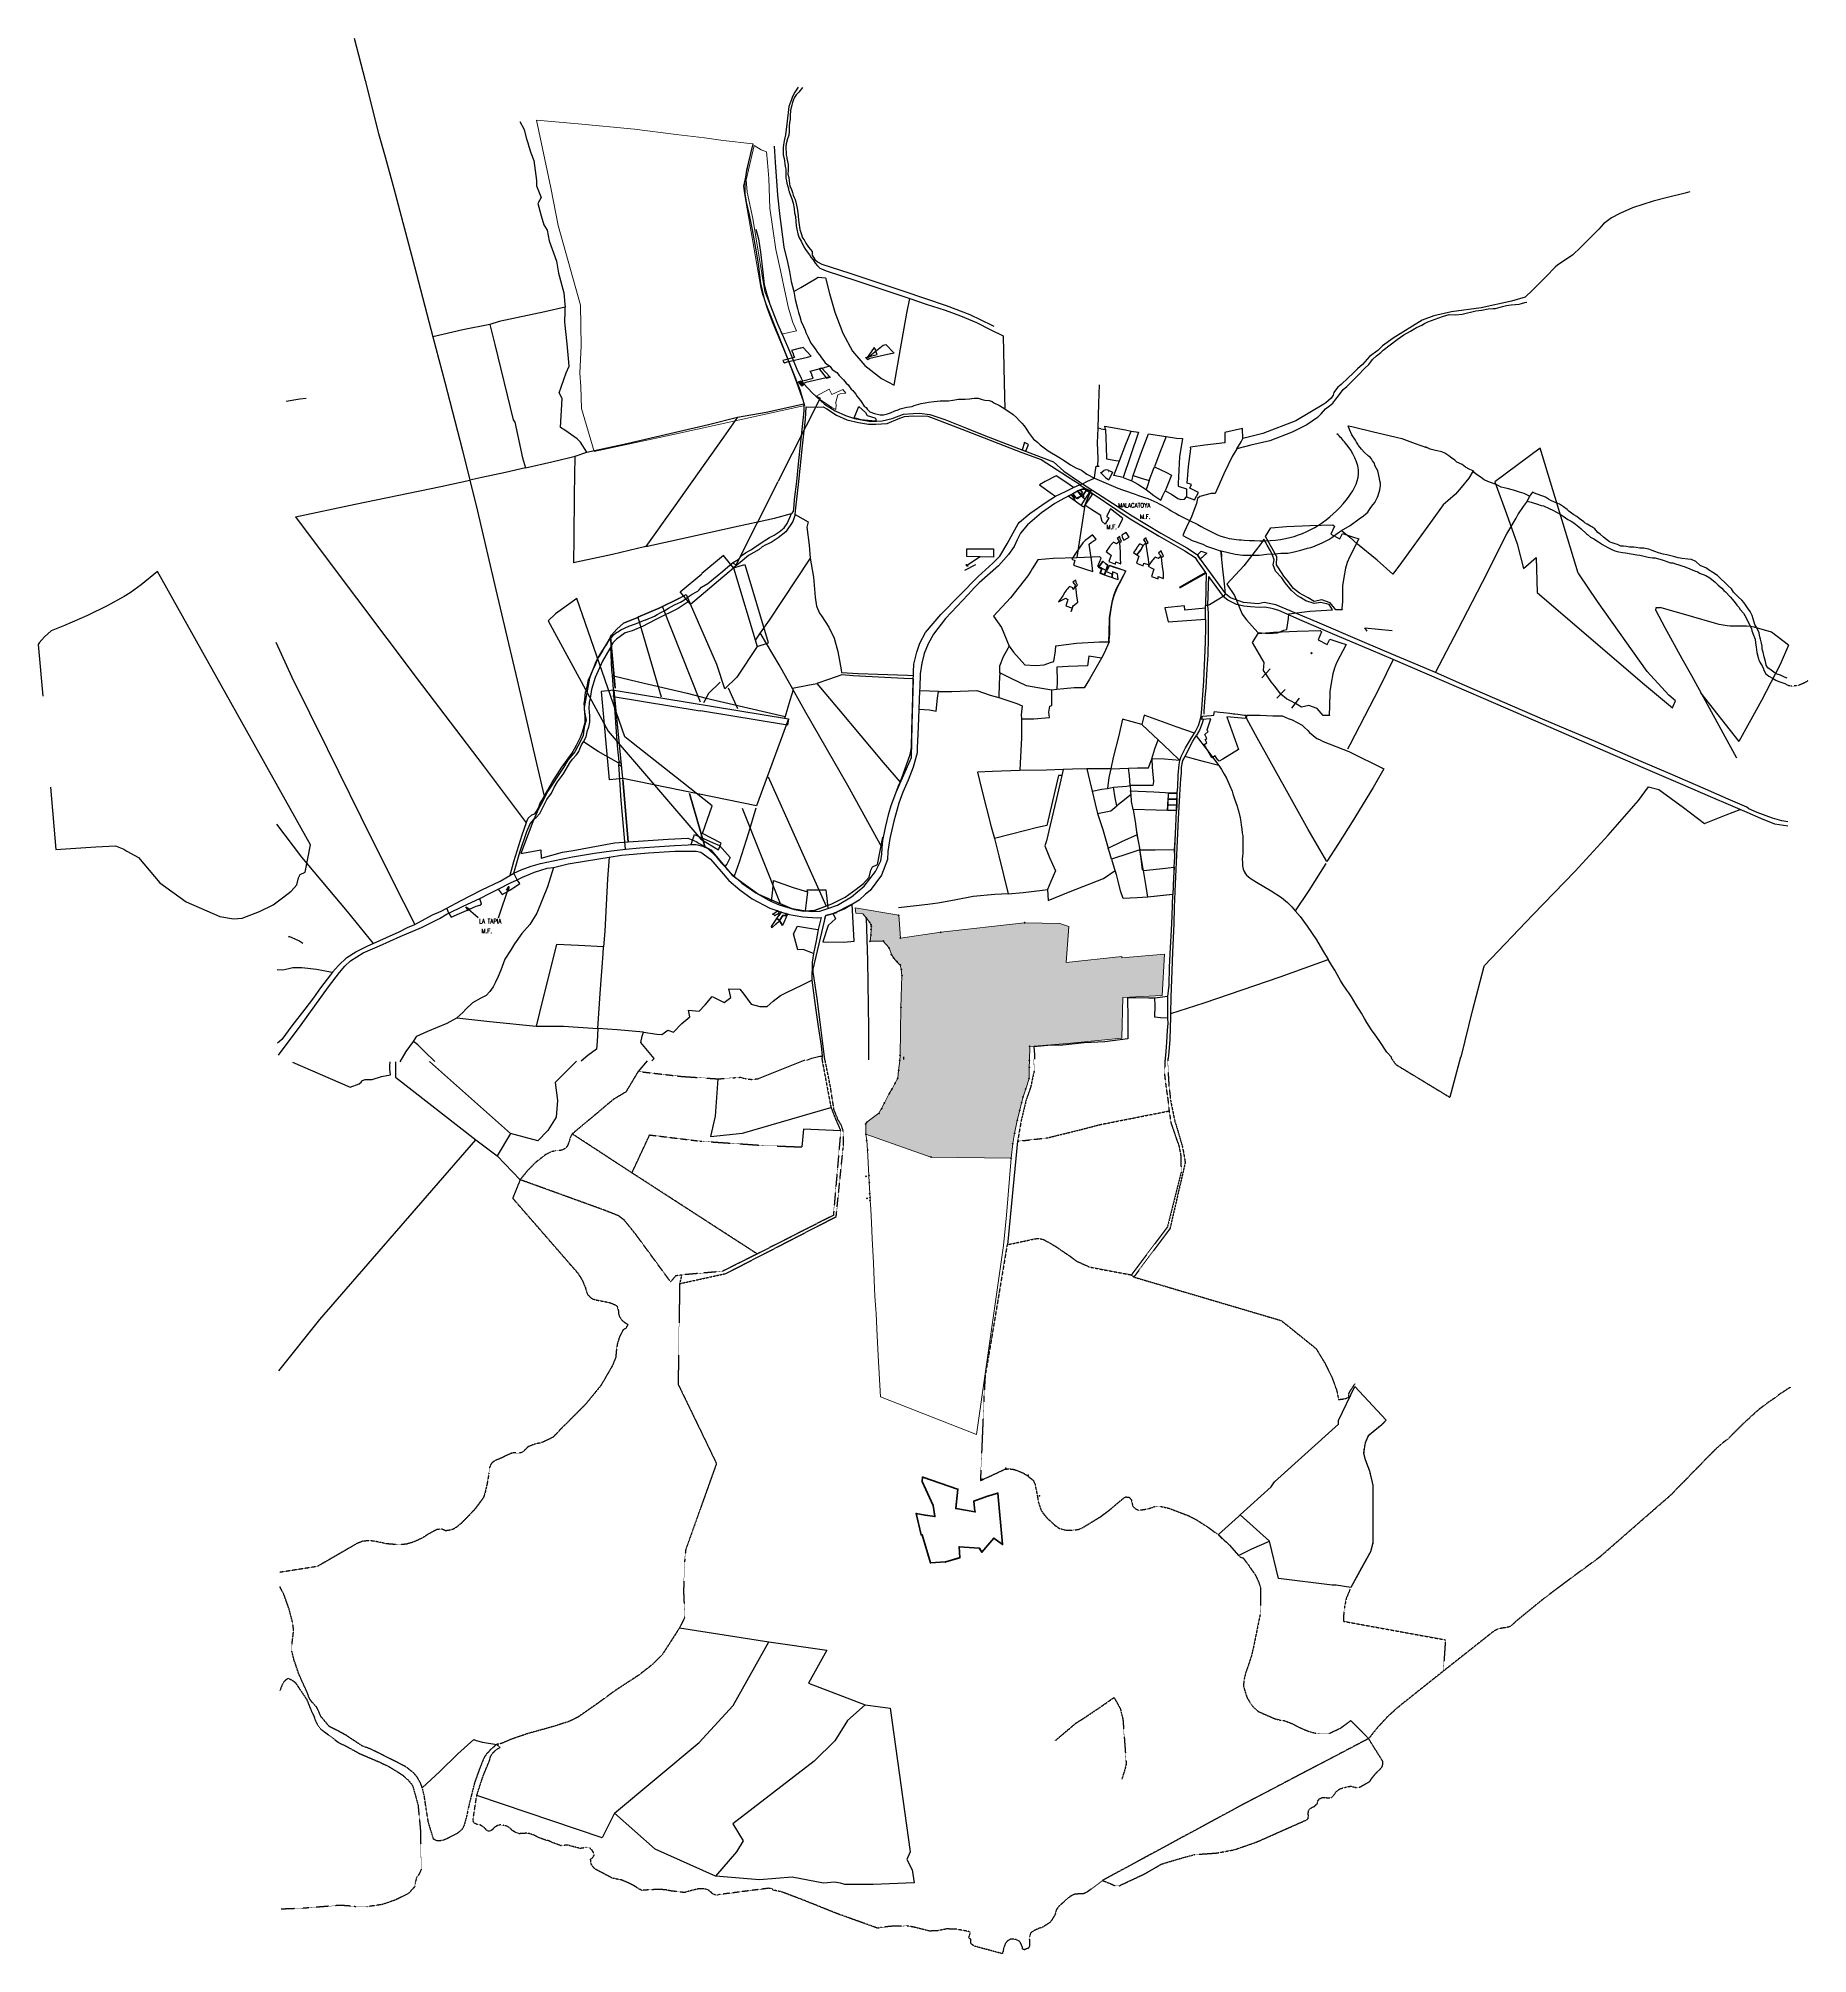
# Model space of a CAD drawing. Header units: metres. Extents: x 615852 to 645080, y 1301217 to 1325118.
# Drawn here: x 625870 to 633837, y 1316492 to 1325118 of the extents above; entities that cross this region are included whole.
import ezdxf
from ezdxf.enums import TextEntityAlignment as Align

# ---------------------------------------------------------------- set-up
doc = ezdxf.new("R2010")
doc.units = ezdxf.units.M
doc.header["$PDMODE"] = 32
doc.header["$PDSIZE"] = 0.5
doc.linetypes.add('HIDDEN', pattern=[0.375, 0.25, -0.125])
for name, color, linetype in [('-1', 7, 'Continuous'), ('-2', 1, 'Continuous'), ('-3', 7, 'Continuous'), ('2', 1, 'Continuous'), ('20', 7, 'Continuous'), ('Circulo', 2, 'Continuous'), ('CIRCULO PI', 2, 'Continuous'), ('CVL_CUADCON_LIN', 8, 'Continuous'), ('CVL_CUADCON_TIT', 1, 'Continuous')]:
    doc.layers.add(name, color=color, linetype=linetype)
for name, color, linetype, lineweight in [('1ER CEDULA', 7, 'Continuous', 0), ('Point', 5, 'Continuous', 100), ('Point_Name', 1, 'Continuous', 100)]:
    doc.layers.add(name, color=color, linetype=linetype, lineweight=lineweight)
doc.styles.add('MONOTXT4', font='monotxt4.shx')
doc.styles.add('ROMANS', font='ROMANS', dxfattribs={"height": 0.2})
doc.styles.get("Standard").update_dxf_attribs({"font": 'arial.ttf'})
doc.dimstyles.new('STANDARD$0', dxfattribs={"dimtxt": 0.6, "dimasz": 0.5, "dimexe": 0.125, "dimexo": 0.000625, "dimgap": 0.0625, "dimtad": 0, "dimzin": 1, "dimdsep": 46, "dimtxsty": 'ROMANS', "dimblk1": 'ARCHTICK', "dimblk2": 'ARCHTICK', "dimsah": 1, "dimcen": 2.5, "dimclrd": 1, "dimclre": 1, "dimclrt": 30, "dimaunit": 1, "dimadec": 0, "dimazin": 0, "dimtfac": 1, "dimtofl": 0, "dimtmove": 1, "dimatfit": 3, "dimldrblk": 'ARCHTICK', "dimfxl": 1, "dimtolj": 1, "dimtzin": 1, "dimarcsym": 0})

# ---------------------------------------------------------------- blocks, each defined once
blk = doc.blocks.new('f')
at = {"color": 2, "ltscale": 10, "flags": 128}
for points in [[(626128.5, 1343141.1), (626128.6, 1343140.4), (626128.6, 1343140.8), (626128.8, 1343140.8), (626128.6, 1343140.8), (626128.4, 1343140.7)], [(626142.9, 1343151), (626142.9, 1343150.4), (626142.9, 1343150.7), (626143.1, 1343150.7), (626142.9, 1343150.7), (626142.7, 1343150.7)], [(626147.5, 1343153.2), (626147.5, 1343152.6), (626147.5, 1343152.9), (626147.7, 1343152.9), (626147.5, 1343152.9), (626147.3, 1343152.9)], [(626156.7, 1343154.3), (626156.7, 1343153.7), (626156.7, 1343154), (626157, 1343154), (626156.7, 1343154), (626156.5, 1343154)], [(626165.5, 1343150.9), (626165.5, 1343150.2), (626165.5, 1343150.5), (626165.7, 1343150.5), (626165.5, 1343150.5), (626165.3, 1343150.5)]]:
    blk.add_lwpolyline(points, dxfattribs=at)
at = {"color": 3, "ltscale": 10, "flags": 128}
for points in [[(626128.6, 1343140.8), (626142.9, 1343150.7)], [(626128.6, 1343140.8), (626149.6, 1343118.7)], [(626147.5, 1343152.9), (626142.9, 1343150.7)], [(626156.7, 1343154), (626147.5, 1343152.9)], [(626165.5, 1343150.5), (626156.7, 1343154)]]:
    blk.add_lwpolyline(points, dxfattribs=at)
at = {"color": 1, "ltscale": 10, "flags": 128}
for points in [[(626149.6, 1343118.7), (626164.9, 1343108.9)], [(626164.6, 1343145), (626164.6, 1343144.3), (626164.6, 1343144.7), (626164.8, 1343144.7), (626164.6, 1343144.7), (626164.4, 1343144.7)], [(626181.7, 1343143.4), (626164.9, 1343108.9)]]:
    blk.add_lwpolyline(points, dxfattribs=at)
at = {"layer": '2', "color": 3, "linetype": 'Continuous'}
blk.add_line((626165.5, 1343150.5), (626181.7, 1343143.4), dxfattribs=at)
blk = doc.blocks.new('d1')
at = {"color": 3, "ltscale": 10}
for p, q in [((626129.7, 1343089.8), (626134.3, 1343097.3)), ((626133.2, 1343098.4), (626143.6, 1343112.6)), ((626134.3, 1343097.3), (626133.2, 1343098.4)), ((626157.7, 1343104.6), (626137.7, 1343071.9)), ((626143.6, 1343112.6), (626170.8, 1343097.3)), ((626098.2, 1343074.9), (626120.2, 1343087.3)), ((626137.7, 1343071.9), (626120.1, 1343043.9)), ((626120.2, 1343087.3), (626123.4, 1343083.2)), ((626123.4, 1343083.2), (626137.7, 1343071.9)), ((626127.8, 1343079.7), (626132.5, 1343087.4)), ((626137.7, 1343071.9), (626127.8, 1343079.7)), ((626132.5, 1343087.4), (626129.7, 1343089.8))]:
    blk.add_line(p, q, dxfattribs=at)
at = {"color": 3, "ltscale": 10, "flags": 128}
for points in [[(626104.6, 1343107.1), (626116, 1343113.5), (626125.7, 1343100.1), (626121.6, 1343095.6), (626124.3, 1343091.2), (626121.6, 1343085.5)], [(626116, 1343113.5), (626119.8, 1343115.6), (626124.6, 1343117.4), (626133.9, 1343117.6), (626142.3, 1343113.3), (626143.6, 1343112.6), (626133.2, 1343098.4), (626134.3, 1343097.3), (626129.7, 1343089.8), (626132.5, 1343087.4), (626127.8, 1343079.7), (626123.4, 1343083.2), (626121.6, 1343085.5), (626124.3, 1343091.2), (626121.6, 1343095.6), (626125.7, 1343100.1)]]:
    blk.add_lwpolyline(points, close=True, dxfattribs=at)
blk.add_lwpolyline([(626170.8, 1343097.3), (626132.6, 1343035.6)], dxfattribs=at)
at = {"color": 1, "ltscale": 10, "flags": 128}
blk.add_lwpolyline([(626153.9, 1343077.8), (626150.4, 1343079)], dxfattribs=at)
blk = doc.blocks.new('di')
at = {"color": 3, "ltscale": 10}
for p, q in [((626132.6, 1343035.6), (626061.7, 1343083)), ((626094.8, 1343067.9), (626077.2, 1343091.7)), ((626082.7, 1343094.7), (626098.2, 1343074.9)), ((626090.7, 1343063.6), (626094.8, 1343067.9))]:
    blk.add_line(p, q, dxfattribs=at)
at = {"color": 3, "ltscale": 10, "flags": 128}
blk.add_lwpolyline([(626104.6, 1343107.1), (626082.7, 1343094.7)], dxfattribs=at)
at = {"color": 4, "ltscale": 10, "flags": 128}
blk.add_lwpolyline([(626077.2, 1343091.7), (626061.7, 1343083)], dxfattribs=at)
at = {"color": 4}
blk.add_blockref('d1', (0, 0), dxfattribs=at)
blk = doc.blocks.new('d-1')
at = {"color": 3, "ltscale": 10}
blk.add_line((626077.2, 1343091.7), (626082.7, 1343094.7), dxfattribs=at)
at = {"color": 4}
blk.add_blockref('di', (0, 0), dxfattribs=at)
blk = doc.blocks.new('_ARCHTICK')
at = {"color": 0, "linetype": 'ByBlock', "const_width": 0.15}
blk.add_lwpolyline([(-0.5, -0.5), (0.5, 0.5)], dxfattribs=at)
blk = doc.blocks.new('*D45')
at = {"layer": 'CVL_CUADCON_TIT', "color": 1, "lineweight": -2, "ltscale": 0.5, "transparency": 16777216}
for p, q in [((628463.1, 1322182), (628403.5, 1322176.2)), ((628403.6, 1322176.2), (628422.9, 1321977.9)), ((628442.3, 1321778), (628423.1, 1321976.4)), ((628501.8, 1321783.8), (628442.2, 1321778))]:
    blk.add_line(p, q, dxfattribs=at)
at = {"layer": 'Defpoints', "color": 0, "ltscale": 0.5, "transparency": 16777216}
for p in [(628463.1, 1322182), (628442.3, 1321778), (628501.8, 1321783.8)]:
    blk.add_point(p, dxfattribs=at)
at = {"layer": 'CVL_CUADCON_TIT', "color": 1, "lineweight": -2, "ltscale": 0.5, "transparency": 16777216, "xscale": 0.5, "yscale": 0.5, "zscale": 0.5}
for p, rotation in [((628403.6, 1322176.2), 95.55085278129665), ((628442.3, 1321778), 275.5508527812966)]:
    blk.add_blockref('_ARCHTICK', p, dxfattribs=dict(at, rotation=rotation))
at = {"layer": 'CVL_CUADCON_TIT', "color": 30, "ltscale": 0.5, "transparency": 16777216, "insert": (628423, 1321977.1), "char_height": 0.2, "attachment_point": 5, "rotation": 275.55085, "style": 'ROMANS'}
blk.add_mtext('\\A1;400.09m.', dxfattribs=at)
blk = doc.blocks.new('*D46')
at = {"layer": 'CVL_CUADCON_TIT', "color": 1, "lineweight": -2, "ltscale": 0.5, "transparency": 16777216}
for p, q in [((628463.1, 1322182), (628458.5, 1322153.9)), ((628458.5, 1322154), (628849.9, 1322089.3)), ((629242.7, 1322024.4), (628851.4, 1322089.1)), ((629247.4, 1322052.5), (629242.7, 1322024.3))]:
    blk.add_line(p, q, dxfattribs=at)
at = {"layer": 'Defpoints', "color": 0, "ltscale": 0.5, "transparency": 16777216}
for p in [(628463.1, 1322182), (629247.4, 1322052.5), (629242.7, 1322024.4)]:
    blk.add_point(p, dxfattribs=at)
at = {"layer": 'CVL_CUADCON_TIT', "color": 1, "lineweight": -2, "ltscale": 0.5, "transparency": 16777216, "xscale": 0.5, "yscale": 0.5, "zscale": 0.5}
for p, rotation in [((628458.5, 1322154), 170.6214751906938), ((629242.7, 1322024.4), 350.6214751906938)]:
    blk.add_blockref('_ARCHTICK', p, dxfattribs=dict(at, rotation=rotation))
at = {"layer": 'CVL_CUADCON_TIT', "color": 30, "ltscale": 0.5, "transparency": 16777216, "insert": (628850.6, 1322089.2), "char_height": 0.2, "attachment_point": 5, "rotation": 350.62148, "style": 'ROMANS'}
blk.add_mtext('\\A1;794.88m.', dxfattribs=at)
blk = doc.blocks.new('*D47')
at = {"layer": 'CVL_CUADCON_TIT', "color": 1, "lineweight": -2, "ltscale": 0.5, "transparency": 16777216}
for p, q in [((629387.4, 1323629.4), (629410.1, 1323635.2)), ((629387.4, 1323629.4), (629387.4, 1323629.5)), ((629433.9, 1323641.3), (629411.3, 1323635.5)), ((629433.9, 1323641.3), (629433.9, 1323641.4))]:
    blk.add_line(p, q, dxfattribs=at)
at = {"layer": 'Defpoints', "color": 0, "ltscale": 0.5, "transparency": 16777216}
for p in [(629387.4, 1323629.4), (629433.9, 1323641.3), (629433.9, 1323641.3)]:
    blk.add_point(p, dxfattribs=at)
at = {"layer": 'CVL_CUADCON_TIT', "color": 1, "lineweight": -2, "ltscale": 0.5, "transparency": 16777216, "xscale": 0.5, "yscale": 0.5, "zscale": 0.5}
for p, rotation in [((629387.4, 1323629.4), 194.3481478245323), ((629433.9, 1323641.3), 14.34814782453231)]:
    blk.add_blockref('_ARCHTICK', p, dxfattribs=dict(at, rotation=rotation))
at = {"layer": 'CVL_CUADCON_TIT', "color": 30, "lineweight": 30, "ltscale": 0.5, "transparency": 16777216, "insert": (629410.7, 1323635.4), "char_height": 0.2, "attachment_point": 5, "rotation": 14.34815, "style": 'ROMANS'}
blk.add_mtext('\\A1;47.98m.', dxfattribs=at)
blk = doc.blocks.new('*D48')
at = {"layer": 'CVL_CUADCON_TIT', "color": 1, "lineweight": -2, "ltscale": 0.5, "transparency": 16777216}
for p, q in [((629305.4, 1323555.2), (629307.8, 1323551.8)), ((629307.8, 1323551.9), (629312.5, 1323555.3)), ((629318.4, 1323559.3), (629313.6, 1323556)), ((629316, 1323562.7), (629318.4, 1323559.2))]:
    blk.add_line(p, q, dxfattribs=at)
at = {"layer": 'Defpoints', "color": 0, "ltscale": 0.5, "transparency": 16777216}
for p in [(629305.4, 1323555.2), (629307.8, 1323551.9), (629316, 1323562.7)]:
    blk.add_point(p, dxfattribs=at)
at = {"layer": 'CVL_CUADCON_TIT', "color": 1, "lineweight": -2, "ltscale": 0.5, "transparency": 16777216, "xscale": 0.5, "yscale": 0.5, "zscale": 0.5}
for p, rotation in [((629307.8, 1323551.9), 215.0333690434742), ((629318.4, 1323559.3), 35.03336904347411)]:
    blk.add_blockref('_ARCHTICK', p, dxfattribs=dict(at, rotation=rotation))
at = {"layer": 'CVL_CUADCON_TIT', "color": 30, "lineweight": 30, "ltscale": 0.5, "transparency": 16777216, "insert": (629313.1, 1323555.6), "char_height": 0.2, "attachment_point": 5, "rotation": 35.03337, "style": 'ROMANS'}
blk.add_mtext('\\A1;12.96m.', dxfattribs=at)
blk = doc.blocks.new('*D49')
at = {"layer": 'CVL_CUADCON_TIT', "color": 1, "lineweight": -2, "ltscale": 0.5, "transparency": 16777216}
for p, q in [((629397.5, 1323631.7), (629386.5, 1323629.2)), ((629386.5, 1323629.2), (629386.5, 1323629.1)), ((629391.7, 1323631.7), (629391.6, 1323631.7)), ((629392, 1323630.4), (629391.7, 1323631.7)), ((629397.5, 1323631.7), (629397.5, 1323631.6))]:
    blk.add_line(p, q, dxfattribs=at)
at = {"layer": 'Defpoints', "color": 0, "ltscale": 0.5, "transparency": 16777216}
for p in [(629386.5, 1323629.2), (629386.5, 1323629.2), (629397.5, 1323631.7)]:
    blk.add_point(p, dxfattribs=at)
at = {"layer": 'CVL_CUADCON_TIT', "color": 1, "lineweight": -2, "ltscale": 0.5, "transparency": 16777216, "xscale": 0.5, "yscale": 0.5, "zscale": 0.5}
for p, rotation in [((629386.5, 1323629.2), 193.0242147990239), ((629397.5, 1323631.7), 13.02421479902388)]:
    blk.add_blockref('_ARCHTICK', p, dxfattribs=dict(at, rotation=rotation))
at = {"layer": 'CVL_CUADCON_TIT', "color": 30, "lineweight": 30, "ltscale": 0.5, "transparency": 16777216, "insert": (629391, 1323631.6), "char_height": 0.2, "attachment_point": 5, "rotation": 13.02421, "style": 'ROMANS'}
blk.add_mtext('\\A1;11.27m.', dxfattribs=at)
blk = doc.blocks.new('*D50')
at = {"layer": 'CVL_CUADCON_TIT', "color": 1, "lineweight": -2, "ltscale": 0.5, "transparency": 16777216}
for p, q in [((629418, 1323589.2), (629418.6, 1323586.7)), ((629418.6, 1323586.8), (629426.2, 1323588.7)), ((629435.1, 1323590.9), (629427.5, 1323589)), ((629434.5, 1323593.3), (629435.2, 1323590.8))]:
    blk.add_line(p, q, dxfattribs=at)
at = {"layer": 'Defpoints', "color": 0, "ltscale": 0.5, "transparency": 16777216}
for p in [(629418, 1323589.2), (629434.5, 1323593.3), (629435.1, 1323590.9)]:
    blk.add_point(p, dxfattribs=at)
at = {"layer": 'CVL_CUADCON_TIT', "color": 1, "lineweight": -2, "ltscale": 0.5, "transparency": 16777216, "xscale": 0.5, "yscale": 0.5, "zscale": 0.5}
for p, rotation in [((629418.6, 1323586.8), 193.9105771390533), ((629435.1, 1323590.9), 13.91057713905337)]:
    blk.add_blockref('_ARCHTICK', p, dxfattribs=dict(at, rotation=rotation))
at = {"layer": 'CVL_CUADCON_TIT', "color": 30, "lineweight": 30, "ltscale": 0.5, "transparency": 16777216, "insert": (629426.9, 1323588.8), "char_height": 0.2, "attachment_point": 5, "rotation": 13.91058, "style": 'ROMANS'}
blk.add_mtext('\\A1;17.03m.', dxfattribs=at)
blk = doc.blocks.new('*D51')
at = {"layer": 'CVL_CUADCON_TIT', "color": 1, "lineweight": -2, "ltscale": 0.5, "transparency": 16777216}
for p, q in [((629389.6, 1323497.3), (629201.4, 1323122.9)), ((629372.7, 1323505.8), (629389.7, 1323497.3)), ((629012.5, 1322747.1), (629200.7, 1323121.5)), ((628995.6, 1322755.5), (629012.6, 1322747))]:
    blk.add_line(p, q, dxfattribs=at)
at = {"layer": 'Defpoints', "color": 0, "ltscale": 0.5, "transparency": 16777216}
for p in [(629372.7, 1323505.8), (629389.6, 1323497.3), (628995.6, 1322755.5)]:
    blk.add_point(p, dxfattribs=at)
at = {"layer": 'CVL_CUADCON_TIT', "color": 1, "lineweight": -2, "ltscale": 0.5, "transparency": 16777216, "xscale": 0.5, "yscale": 0.5, "zscale": 0.5}
for p, rotation in [((629389.6, 1323497.3), 63.31671806371305), ((629012.5, 1322747.1), 243.316718063713)]:
    blk.add_blockref('_ARCHTICK', p, dxfattribs=dict(at, rotation=rotation))
at = {"layer": 'CVL_CUADCON_TIT', "color": 30, "ltscale": 0.5, "transparency": 16777216, "insert": (629201.1, 1323122.2), "char_height": 0.2, "attachment_point": 5, "rotation": 63.31672, "style": 'ROMANS'}
blk.add_mtext('\\A1;839.72m.', dxfattribs=at)
blk = doc.blocks.new('*D52')
at = {"layer": 'CVL_CUADCON_TIT', "color": 1, "lineweight": -2, "ltscale": 0.5, "transparency": 16777216}
for p, q in [((628954.8, 1322788.2), (628858.1, 1322707)), ((629000.8, 1322733.4), (628954.7, 1322788.3)), ((628760.2, 1322624.8), (628856.9, 1322706)), ((628806.2, 1322570), (628760.1, 1322624.9))]:
    blk.add_line(p, q, dxfattribs=at)
at = {"layer": 'Defpoints', "color": 0, "ltscale": 0.5, "transparency": 16777216}
for p in [(628954.8, 1322788.2), (629000.8, 1322733.4), (628806.2, 1322570)]:
    blk.add_point(p, dxfattribs=at)
at = {"layer": 'CVL_CUADCON_TIT', "color": 1, "lineweight": -2, "ltscale": 0.5, "transparency": 16777216, "xscale": 0.5, "yscale": 0.5, "zscale": 0.5}
for p, rotation in [((628954.8, 1322788.2), 40.02250144318512), ((628760.2, 1322624.8), 220.0225014431851)]:
    blk.add_blockref('_ARCHTICK', p, dxfattribs=dict(at, rotation=rotation))
at = {"layer": 'CVL_CUADCON_TIT', "color": 30, "ltscale": 0.5, "transparency": 16777216, "insert": (628857.5, 1322706.5), "char_height": 0.2, "attachment_point": 5, "rotation": 40.0225, "style": 'ROMANS'}
blk.add_mtext('\\A1;254.05m.', dxfattribs=at)
blk = doc.blocks.new('*D53')
at = {"layer": 'CVL_CUADCON_TIT', "color": 1, "lineweight": -2, "ltscale": 0.5, "transparency": 16777216}
for p, q in [((629000.8, 1322733.4), (629051.6, 1322748.6)), ((629051.5, 1322748.6), (629104.4, 1322572.4)), ((629157.8, 1322394.7), (629104.9, 1322570.9)), ((629107, 1322379.5), (629157.9, 1322394.7))]:
    blk.add_line(p, q, dxfattribs=at)
at = {"layer": 'Defpoints', "color": 0, "ltscale": 0.5, "transparency": 16777216}
for p in [(629000.8, 1322733.4), (629107, 1322379.5), (629157.8, 1322394.7)]:
    blk.add_point(p, dxfattribs=at)
at = {"layer": 'CVL_CUADCON_TIT', "color": 1, "lineweight": -2, "ltscale": 0.5, "transparency": 16777216, "xscale": 0.5, "yscale": 0.5, "zscale": 0.5}
for p, rotation in [((629051.5, 1322748.6), 106.7085637605248), ((629157.8, 1322394.7), 286.7085637605248)]:
    blk.add_blockref('_ARCHTICK', p, dxfattribs=dict(at, rotation=rotation))
at = {"layer": 'CVL_CUADCON_TIT', "color": 30, "ltscale": 0.5, "transparency": 16777216, "insert": (629104.6, 1322571.6), "char_height": 0.2, "attachment_point": 5, "rotation": 286.70856, "style": 'ROMANS'}
blk.add_mtext('\\A1;369.53m.', dxfattribs=at)

msp = doc.modelspace()

# ---------------------------------------------------------------- hatches: boundary and pattern name
at = {"layer": 'CIRCULO PI', "true_color": 0x000000}
h = msp.add_hatch(color=18, dxfattribs=at)
h.dxf.hatch_style = 1
h.paths.add_polyline_path([(630753.08582, 1320797.78204), (630930.22032, 1320807.52607), (630940.93113, 1320993.75171), (630748.36335, 1320976.86042), (630748.63167, 1320983.51407), (630498.39116, 1320956.3799), (630509.62033, 1321117.65895), (630469.2686, 1321131.16096), (630310.56377, 1321134.63333), (629932.93744, 1321091.80857), (629751.81399, 1321065.702), (629744.41242, 1321168.35206), (629548.47313, 1321202.3401), (629550.18588, 1321178.34448), (629581.73911, 1321175.41339), (629598.59034, 1321155.70571), (629612.55158, 1321137.4018), (629618.97657, 1321125.60146), (629620.37447, 1321117.97965), (629619.78746, 1321104.93102), (629618.47584, 1321079.47048), (629615.18588, 1321051.77061), (629674.14911, 1321052.10949), (629700.79579, 1321021.81752), (629710.87121, 1320991.58347), (629721.47001, 1320975.60027), (629736.17688, 1320959.28861), (629751.22841, 1320944.33746), (629755.49138, 1320925.61764), (629758.78586, 1320897.19585), (629753.59418, 1320753.42862), (629750.13148, 1320537.69949), (629748.75258, 1320514.60862), (629743.72141, 1320469.53388), (629740.00431, 1320434.52338), (629726.90562, 1320411.30341), (629714.04679, 1320386.4618), (629701.77054, 1320365.80045), (629679.8745, 1320323.43615), (629666.99818, 1320297.99823), (629654.69806, 1320276.82057), (629600.45118, 1320236.66923), (629595.55991, 1320228.37067), (629596.04617, 1320182.6823), (629889.3372, 1320079.85104), (630249.87317, 1320074.24033), (630257.84048, 1320140.3914), (630265.51662, 1320185.85905), (630277.58075, 1320244.35052), (630289.31461, 1320290.46858), (630297.00401, 1320324.33193), (630303.95285, 1320350.76134), (630316.03888, 1320386.16461), (630330.84463, 1320432.88016), (630331.71413, 1320483.27554), (630332.44745, 1320514.7105), (630333.70847, 1320577.92657), (630503.80077, 1320591.77467), (630657.64705, 1320605.95591), (630748.47753, 1320615.24534)])
h.paths.add_polyline_path([(629595.40182, 1320228.32378), (629596.8834, 1320228.32378), (629596.8834, 1320229.27228), (629595.40182, 1320229.27228)], flags=25)
h.paths.add_polyline_path([(629600.29147, 1320236.62071), (629601.7763, 1320236.62071), (629601.7763, 1320237.57893), (629600.29147, 1320237.57893)], flags=25)
h.paths.add_polyline_path([(629654.53784, 1320276.77155), (629656.02369, 1320276.77155), (629656.02369, 1320277.73283), (629654.53784, 1320277.73283)], flags=25)
h.paths.add_polyline_path([(629666.83796, 1320297.9492), (629668.32381, 1320297.9492), (629668.32381, 1320298.91049), (629666.83796, 1320298.91049)], flags=25)
h.paths.add_polyline_path([(629679.71428, 1320323.38712), (629681.20013, 1320323.38712), (629681.20013, 1320324.34841), (629679.71428, 1320324.34841)], flags=25)
h.paths.add_polyline_path([(629701.61032, 1320365.75142), (629703.09617, 1320365.75142), (629703.09617, 1320366.71271), (629701.61032, 1320366.71271)], flags=25)
h.paths.add_polyline_path([(629713.88657, 1320386.41277), (629715.37242, 1320386.41277), (629715.37242, 1320387.37406), (629713.88657, 1320387.37406)], flags=25)
h.paths.add_polyline_path([(629726.7454, 1320411.25438), (629728.23125, 1320411.25438), (629728.23125, 1320412.21567), (629726.7454, 1320412.21567)], flags=25)
h.paths.add_polyline_path([(629739.84409, 1320434.47436), (629741.32994, 1320434.47436), (629741.32994, 1320435.43565), (629739.84409, 1320435.43565)], flags=25)
h.paths.add_polyline_path([(629743.5612, 1320469.48485), (629745.04704, 1320469.48485), (629745.04704, 1320470.44614), (629743.5612, 1320470.44614)], flags=25)
h.paths.add_polyline_path([(629748.59237, 1320514.55959), (629750.07821, 1320514.55959), (629750.07821, 1320515.52088), (629748.59237, 1320515.52088)], flags=25)
h.paths.add_polyline_path([(629749.97126, 1320537.65046), (629751.45711, 1320537.65046), (629751.45711, 1320538.61175), (629749.97126, 1320538.61175)], flags=25)
h.paths.add_polyline_path([(629753.43396, 1320753.37959), (629754.91981, 1320753.37959), (629754.91981, 1320754.34088), (629753.43396, 1320754.34088)], flags=25)
h.paths.add_polyline_path([(629758.62565, 1320897.14682), (629760.11149, 1320897.14682), (629760.11149, 1320898.10811), (629758.62565, 1320898.10811)], flags=25)
h.paths.add_polyline_path([(629755.33116, 1320925.56862), (629756.81701, 1320925.56862), (629756.81701, 1320926.52991), (629755.33116, 1320926.52991)], flags=25)
h.paths.add_polyline_path([(629751.0682, 1320944.28843), (629752.55404, 1320944.28843), (629752.55404, 1320945.24972), (629751.0682, 1320945.24972)], flags=25)
h.paths.add_polyline_path([(629736.01666, 1320959.23958), (629737.50251, 1320959.23958), (629737.50251, 1320960.20087), (629736.01666, 1320960.20087)], flags=25)
h.paths.add_polyline_path([(629721.30979, 1320975.55124), (629722.79564, 1320975.55124), (629722.79564, 1320976.51253), (629721.30979, 1320976.51253)], flags=25)
h.paths.add_polyline_path([(629710.711, 1320991.53444), (629712.19684, 1320991.53444), (629712.19684, 1320992.49573), (629710.711, 1320992.49573)], flags=25)
h.paths.add_polyline_path([(629700.63557, 1321021.76849), (629702.12142, 1321021.76849), (629702.12142, 1321022.72978), (629700.63557, 1321022.72978)], flags=25)
h.paths.add_polyline_path([(629673.9889, 1321052.06046), (629675.47474, 1321052.06046), (629675.47474, 1321053.02175), (629673.9889, 1321053.02175)], flags=25)
h.paths.add_polyline_path([(629615.02567, 1321051.72158), (629616.51151, 1321051.72158), (629616.51151, 1321052.68287), (629615.02567, 1321052.68287)], flags=25)
h.paths.add_polyline_path([(629618.31563, 1321079.42145), (629619.80147, 1321079.42145), (629619.80147, 1321080.38274), (629618.31563, 1321080.38274)], flags=25)
h.paths.add_polyline_path([(629619.62724, 1321104.88199), (629621.11309, 1321104.88199), (629621.11309, 1321105.84328), (629619.62724, 1321105.84328)], flags=25)
h.paths.add_polyline_path([(629620.21425, 1321117.93063), (629621.7001, 1321117.93063), (629621.7001, 1321118.89191), (629620.21425, 1321118.89191)], flags=25)
h.paths.add_polyline_path([(629618.81635, 1321125.55243), (629620.3022, 1321125.55243), (629620.3022, 1321126.51372), (629618.81635, 1321126.51372)], flags=25)
h.paths.add_polyline_path([(629612.39137, 1321137.35277), (629613.87722, 1321137.35277), (629613.87722, 1321138.31406), (629612.39137, 1321138.31406)], flags=25)
h.paths.add_polyline_path([(629598.43012, 1321155.65668), (629599.91597, 1321155.65668), (629599.91597, 1321156.61797), (629598.43012, 1321156.61797)], flags=25)
h.paths.add_polyline_path([(630257.68026, 1320140.34237), (630259.16611, 1320140.34237), (630259.16611, 1320141.30366), (630257.68026, 1320141.30366)], flags=24)
h.paths.add_polyline_path([(630265.35641, 1320185.81002), (630266.84226, 1320185.81002), (630266.84226, 1320186.77131), (630265.35641, 1320186.77131)], flags=24)
h.paths.add_polyline_path([(630277.42054, 1320244.30149), (630278.90638, 1320244.30149), (630278.90638, 1320245.26278), (630277.42054, 1320245.26278)], flags=24)
h.paths.add_polyline_path([(630289.1544, 1320290.41956), (630290.64024, 1320290.41956), (630290.64024, 1320291.38084), (630289.1544, 1320291.38084)], flags=24)
h.paths.add_polyline_path([(630296.84379, 1320324.2829), (630298.32964, 1320324.2829), (630298.32964, 1320325.24419), (630296.84379, 1320325.24419)], flags=24)
h.paths.add_polyline_path([(630303.79263, 1320350.71231), (630305.27848, 1320350.71231), (630305.27848, 1320351.6736), (630303.79263, 1320351.6736)], flags=24)
h.paths.add_polyline_path([(630315.87866, 1320386.11558), (630317.36451, 1320386.11558), (630317.36451, 1320387.07687), (630315.87866, 1320387.07687)], flags=24)
h.paths.add_polyline_path([(630333.54826, 1320577.87754), (630335.0341, 1320577.87754), (630335.0341, 1320578.83883), (630333.54826, 1320578.83883)], flags=24)
h.paths.add_polyline_path([(629889.17699, 1320079.80201), (629890.66283, 1320079.80201), (629890.66283, 1320080.7633), (629889.17699, 1320080.7633)], flags=25)
h.paths.add_polyline_path([(630249.71295, 1320074.19131), (630251.1988, 1320074.19131), (630251.1988, 1320075.1526), (630249.71295, 1320075.1526)], flags=9)
h.paths.add_polyline_path([(629595.88596, 1320182.63328), (629596.98333, 1320182.63328), (629596.98333, 1320183.59456), (629595.88596, 1320183.59456)], flags=25)

# ---------------------------------------------------------------- linework, layer by layer
at = {"layer": '-1', "color": 7, "linetype": 'Continuous'}
for p in [(630119.36147, 1318629.04985), (630226.81247, 1318679.25085), (630327.09947, 1318646.97885), (630377.24247, 1318553.74685)]:
    msp.add_point(p, dxfattribs=at)
at = {"layer": '-2', "color": 1, "linetype": 'Continuous'}
for p, q in [((627631.42647, 1320509.27885), (627995.68147, 1320185.55785)), ((628611.62047, 1320513.43485), (628570.96647, 1320465.31085)), ((629321.69247, 1320516.44485), (629111.85047, 1320432.54285)), ((632274.04347, 1320528.96085), (632225.84047, 1320348.70485)), ((627995.68147, 1320185.55785), (627936.45447, 1320084.78585)), ((627936.45447, 1320084.78585), (628039.33147, 1319977.51285)), ((630279.41247, 1320150.85085), (630233.28847, 1319684.96085)), ((628757.23447, 1317959.75285), (629159.46047, 1317897.28185))]:
    msp.add_line(p, q, dxfattribs=at)
for points in [[(627014.62747, 1320506.66385), (627273.74747, 1320394.11885), (627315.24747, 1320408.87285), (627323.16947, 1320417.21185), (627327.51647, 1320422.52185), (627329.81747, 1320425.04885), (627342.03547, 1320428.79085), (627372.53547, 1320429.63585), (627415.04047, 1320442.09785), (627456.24747, 1320449.23285)], [(627456.24747, 1320449.23285), (627453.08347, 1320476.17785), (627452.65947, 1320492.43885), (627454.77947, 1320508.52985)], [(627478.67347, 1320508.63185), (627478.81347, 1320439.19785), (627840.50947, 1320156.70885), (627936.45447, 1320084.78585)], [(628293.45647, 1320512.08585), (628196.87847, 1320415.84785), (628208.14647, 1320334.49485), (628201.14747, 1320258.83185), (628163.73347, 1320198.83685), (628118.51047, 1320152.34985), (627995.68147, 1320185.55785)], [(628930.13947, 1320431.78785), (628918.08747, 1320263.68585), (628897.02847, 1320172.09885), (629040.95047, 1320187.80085), (629439.01147, 1320302.66785)], [(626953.03747, 1319117.64985), (627137.20047, 1319348.78085), (627840.50947, 1320156.70885)], [(629482.68947, 1320198.01485), (629315.50547, 1320205.05285), (629307.97547, 1320125.07485)], [(628464.21247, 1317124.61885), (628845.28247, 1317442.55385), (628998.88047, 1317609.09685), (629159.46047, 1317897.28185)], [(629159.46047, 1317897.28185), (629421.02147, 1317858.97385), (629338.41947, 1317710.06785), (629592.55847, 1317612.86685)], [(629592.55847, 1317612.86685), (629512.90647, 1317542.94785), (629456.00947, 1317450.29285), (629364.05247, 1317359.86685), (628997.39547, 1317076.90685), (629043.75947, 1317000.43585), (629013.51947, 1316951.57785), (628919.17247, 1316841.35085)], [(629592.55847, 1317612.86685), (629705.82847, 1317598.51085), (629796.24747, 1316950.21885), (629780.56747, 1316915.75785), (629804.21547, 1316869.39085), (629814.08247, 1316811.66985), (629628.51947, 1316803.06185), (629500.68847, 1316803.01985), (629481.15547, 1316809.73385), (629454.74947, 1316814.45585), (629404.66147, 1316809.91085), (629264.77547, 1316837.37185), (629117.82247, 1316825.24385), (628919.17247, 1316841.35085)], [(627598.71447, 1317239.23485), (627677.62347, 1317312.96785), (627758.59247, 1317391.76985), (627830.34347, 1317457.16085), (627840.99147, 1317452.27385), (627870.17447, 1317443.98085), (627934.67647, 1317434.72585)], [(628464.21247, 1317124.61885), (628409.00347, 1317014.42485), (627844.02947, 1317204.57485)], [(628919.17247, 1316841.35085), (628646.85947, 1316962.53285), (628464.21247, 1317124.61885)]]:
    msp.add_lwpolyline(points, dxfattribs=at)
at = {"layer": '-2', "color": 7, "linetype": 'Continuous'}
msp.add_lwpolyline([(629400.07747, 1320534.42085), (629398.52347, 1320519.93785), (629400.53747, 1320516.77885)], dxfattribs=at)
at = {"layer": '-3', "color": 1, "linetype": 'HIDDEN'}
for p, q in [((629398.70647, 1320516.77085), (629439.01147, 1320302.66785)), ((628542.93247, 1320008.20885), (628273.95147, 1320183.99085)), ((629107.00147, 1319643.29085), (628542.93247, 1320008.20885)), ((628766.47847, 1319548.67585), (628757.63547, 1319509.60385)), ((631777.35766, 1319026.3569), (631798.70926, 1319059.09598)), ((631724.24547, 1318987.62785), (631749.92947, 1318990.78585)), ((631749.92947, 1318990.78585), (631772.07847, 1318998.28185)), ((631769.90316, 1319011.64811), (631777.35766, 1319026.3569)), ((631772.07847, 1318998.28185), (631769.90316, 1319011.64811)), ((631913.98047, 1318869.45085), (631878.51147, 1318841.45285)), ((631938.50747, 1318894.46185), (631913.98047, 1318869.45085)), ((631844.20447, 1318792.61785), (631839.23647, 1318765.71785)), ((631857.83347, 1318823.53285), (631844.20447, 1318792.61785)), ((631878.51147, 1318841.45285), (631857.83347, 1318823.53285)), ((631839.23647, 1318765.71785), (631837.35347, 1318745.65985)), ((631837.35347, 1318745.65985), (631844.06747, 1318717.17085)), ((631844.06747, 1318717.17085), (631863.12147, 1318666.76485)), ((631863.12147, 1318666.76485), (631879.54747, 1318599.86185)), ((631879.54747, 1318599.86185), (631879.22847, 1318342.01985)), ((631182.83247, 1318378.20385), (631201.04047, 1318360.82685)), ((631879.22847, 1318342.01985), (631867.84047, 1318302.20085)), ((631278.68326, 1318280.3331), (631294.87547, 1318274.18185)), ((631294.87547, 1318274.18185), (631313.55347, 1318249.43485)), ((631867.84047, 1318302.20085), (631824.74647, 1318224.96385)), ((631313.55347, 1318249.43485), (631349.12447, 1318198.93585)), ((631349.12447, 1318198.93585), (631362.20047, 1318171.93485)), ((631362.20047, 1318171.93485), (631373.22147, 1318140.88085)), ((631824.74647, 1318224.96385), (631779.58547, 1318141.38685)), ((631373.22147, 1318140.88085), (631373.56547, 1318060.09685)), ((631371.58247, 1318020.73285), (631339.77147, 1317864.93585)), ((631373.56547, 1318060.09685), (631371.58247, 1318020.73285)), ((631330.68447, 1317827.89785), (631305.91347, 1317755.63885)), ((631339.77147, 1317864.93585), (631330.68447, 1317827.89785)), ((631305.91347, 1317755.63885), (631299.41747, 1317727.98585)), ((631299.41747, 1317727.98585), (631295.70547, 1317698.28485)), ((631295.70547, 1317698.28485), (631311.95247, 1317645.86185)), ((631311.95247, 1317645.86185), (631326.82147, 1317621.64585)), ((631326.82147, 1317621.64585), (631338.93547, 1317605.31885)), ((631338.93547, 1317605.31885), (631364.48347, 1317582.31185)), ((631364.48347, 1317582.31185), (631438.27047, 1317550.14285)), ((631438.27047, 1317550.14285), (631457.30347, 1317544.95485)), ((631457.30347, 1317544.95485), (631480.66647, 1317541.52085)), ((631480.66647, 1317541.52085), (631512.37147, 1317529.65685)), ((631512.37147, 1317529.65685), (631566.87147, 1317502.67685)), ((631566.87147, 1317502.67685), (631591.21847, 1317493.13985)), ((631591.21847, 1317493.13985), (631621.92747, 1317485.09185)), ((631621.92747, 1317485.09185), (631649.62247, 1317483.91985)), ((631649.62247, 1317483.91985), (631681.64347, 1317483.99385)), ((631681.64347, 1317483.99385), (631734.12147, 1317508.33985)), ((631734.12147, 1317508.33985), (631779.02247, 1317541.87285)), ((631779.02247, 1317541.87285), (631859.92547, 1317460.63485))]:
    msp.add_line(p, q, dxfattribs=at)
for points in [[(633836.89347, 1322224.14485), (633826.38347, 1322217.10585), (633815.73747, 1322211.97185), (633795.45347, 1322203.48885), (633776.66347, 1322201.11285), (633764.22147, 1322199.52885), (633744.66347, 1322203.75585)], [(628757.63547, 1319509.60385), (628966.00947, 1319555.42685), (629462.39047, 1319811.49085), (629493.98647, 1320121.99485), (629496.16747, 1320150.68885), (629495.77147, 1320172.28385), (629494.87047, 1320194.64385), (629485.86647, 1320222.63785), (629471.25447, 1320247.36185), (629452.68447, 1320292.93785), (629436.69947, 1320395.91085), (629412.41947, 1320516.82885)], [(630352.73747, 1320520.81585), (630353.73347, 1320467.21085), (630337.85247, 1320394.13885), (630317.98847, 1320337.09385), (630295.39547, 1320243.73685), (630279.41247, 1320150.85085), (630414.18447, 1320166.34985), (630550.32047, 1320199.87785), (630652.11047, 1320226.23185), (630961.45447, 1320287.23585)], [(630956.05647, 1320523.37285), (630957.01547, 1320460.51185), (630960.28947, 1320405.87585), (630968.06047, 1320335.97385), (630985.89447, 1320246.45385), (631001.63347, 1320194.03385), (631022.10647, 1320123.29785), (631030.02147, 1320081.33785), (631033.94647, 1320054.13385), (630965.31847, 1319757.30185), (630802.81447, 1319539.49485)], [(630943.35347, 1320523.31885), (630940.46147, 1320453.74585), (630947.03947, 1320399.09185), (630955.63347, 1320340.86985), (630961.45447, 1320287.23585)], [(631960.66447, 1320527.63185), (631981.11547, 1320497.42285), (632225.84047, 1320348.70485)], [(628570.96647, 1320465.31085), (628515.08447, 1320372.39485), (628458.23647, 1320338.42085), (628379.10947, 1320271.80185), (628273.95147, 1320183.99085)], [(628570.96647, 1320465.31085), (628766.28047, 1320442.87185), (628930.13947, 1320431.78785)], [(628930.13947, 1320431.78785), (629008.44247, 1320437.44385), (629024.45947, 1320438.62385), (629032.84647, 1320438.83085), (629043.50447, 1320435.72185), (629057.21047, 1320432.34285), (629073.46347, 1320430.21885), (629082.35447, 1320429.40685), (629111.85047, 1320432.54285)], [(629439.01147, 1320302.66785), (629459.32947, 1320250.98485), (629482.68947, 1320198.01485)], [(630961.45447, 1320287.23585), (630970.06147, 1320231.55485), (630985.84247, 1320187.26385), (630993.84647, 1320162.57785), (631005.12747, 1320132.53885), (631014.03747, 1320086.50785), (631015.68147, 1320011.30585), (630953.92047, 1319764.73285), (630791.68247, 1319549.21085)], [(628273.95147, 1320183.99085), (628265.23447, 1320169.30585), (628260.31147, 1320151.04285), (628255.41447, 1320137.86085), (628251.30247, 1320128.99285), (628244.13447, 1320118.87185), (628226.55447, 1320110.33385), (628198.07647, 1320107.44585), (628177.97647, 1320102.98685), (628155.29847, 1320091.42885), (628106.81747, 1320053.59685), (628073.34947, 1320019.49085), (628039.33147, 1319977.51285)], [(628542.93247, 1320008.20885), (628622.59947, 1320179.23285), (628849.39847, 1320151.53585), (629139.01047, 1320131.86885), (629307.97547, 1320125.07485)], [(629482.68947, 1320198.01485), (629449.71247, 1319817.15085), (629107.00147, 1319643.29085)], [(628039.33147, 1319977.51285), (628005.60947, 1319894.37985), (628299.67247, 1319556.38485), (628318.32247, 1319526.30385), (628327.86647, 1319504.40285), (628333.39047, 1319491.41685), (628337.11647, 1319474.88285), (628344.40447, 1319459.09185), (628360.84047, 1319442.99585), (628376.56747, 1319437.31885), (628442.82847, 1319424.24385), (628457.53747, 1319418.31785), (628466.15947, 1319414.71285), (628475.52947, 1319408.30985), (628481.52647, 1319388.46085), (628482.72147, 1319373.97485), (628485.71347, 1319362.77985), (628495.04347, 1319348.75585), (628502.36847, 1319340.07785), (628524.40647, 1319326.23585), (628515.16347, 1319307.99785), (628501.90847, 1319300.19685), (628486.50147, 1319269.54585), (628477.20047, 1319240.13085), (628472.72247, 1319209.67185), (628469.50147, 1319176.66585), (628453.80147, 1319138.39485), (628402.26247, 1319050.02785), (628335.51047, 1318968.35085), (628242.26147, 1318873.86785), (628224.38747, 1318857.45685), (628208.28147, 1318839.00285), (628186.82247, 1318817.53085), (628153.95747, 1318801.71185), (628134.34347, 1318792.93085), (628111.70247, 1318788.48585), (628098.97547, 1318784.49285), (628074.78047, 1318774.46785), (628063.28547, 1318763.10085), (628054.08847, 1318753.75385), (628043.38647, 1318748.22585), (628028.12347, 1318745.51685), (628012.12847, 1318748.40185), (627995.33247, 1318743.92385), (627952.53047, 1318723.33385), (627929.60947, 1318713.80985), (627915.07847, 1318704.99985), (627906.89447, 1318695.13885), (627900.45347, 1318678.15485), (627898.81547, 1318656.31785), (627890.43347, 1318608.09885), (627882.36847, 1318572.07085), (627873.84547, 1318545.69985), (627836.73647, 1318495.60985), (627820.89247, 1318478.67885), (627803.76947, 1318459.97785), (627777.45747, 1318433.70585), (627762.39547, 1318420.58085), (627750.91047, 1318411.24685), (627736.38047, 1318402.69185), (627717.29647, 1318397.97185), (627703.31147, 1318396.52685), (627684.80247, 1318404.75985), (627662.42047, 1318401.32985), (627623.42847, 1318380.21085), (627599.45647, 1318364.08685), (627560.22747, 1318346.27185), (627528.91947, 1318336.79485), (627495.35447, 1318333.17385), (627437.43747, 1318338.07185), (627410.78347, 1318343.81085), (627384.12747, 1318349.29585), (627358.21947, 1318351.98185), (627330.50547, 1318349.34385), (627308.09747, 1318340.83285), (627126.10147, 1318235.92585), (626956.77847, 1318209.21485)], [(628766.47847, 1319548.67585), (628739.77247, 1319544.50685), (628716.76347, 1319517.96385), (628563.07947, 1319727.38985), (628534.04247, 1319763.87985), (628508.03247, 1319795.78085), (628482.21147, 1319815.23185), (628410.43647, 1319843.32585), (628039.33147, 1319977.51285)], [(629107.00147, 1319643.29085), (628950.81047, 1319564.91185), (628766.47847, 1319548.67585)], [(630233.28847, 1319684.96085), (630231.74847, 1319681.92085), (630148.08547, 1319180.93085), (630133.16147, 1319096.42185), (630127.84847, 1319002.71385), (630111.90147, 1318622.51685), (630221.44547, 1318673.72285), (630240.26147, 1318675.64885), (630263.62747, 1318672.97685), (630303.95347, 1318657.25385), (630321.68347, 1318645.72285), (630340.41547, 1318631.39185), (630350.28147, 1318622.69885), (630358.07147, 1318605.63485), (630368.71447, 1318550.70385), (630372.40447, 1318527.05785), (630384.91747, 1318489.64485), (630395.50947, 1318473.83485), (630408.89647, 1318458.00985), (630444.80247, 1318423.00485), (630467.08547, 1318407.38285), (630496.78047, 1318399.84885), (630521.42547, 1318398.69385), (630551.94147, 1318402.58685), (630567.98147, 1318408.33885), (630652.87747, 1318460.19185), (630692.67647, 1318489.94385), (630757.25347, 1318544.19685), (630765.92047, 1318549.22885), (630780.90547, 1318547.62085), (630785.20447, 1318543.53185), (630791.51947, 1318536.12885), (630794.74347, 1318520.61485), (630796.22947, 1318513.23985), (630798.73147, 1318505.60485), (630809.86547, 1318496.39685), (630823.80647, 1318489.20585), (630865.26047, 1318495.06885), (630898.86547, 1318506.56485), (630920.97847, 1318507.20285), (630962.60747, 1318497.56885), (631050.87147, 1318463.79385), (631084.58047, 1318446.32985), (631138.02547, 1318411.98785), (631178.21349, 1318381.68651)], [(630233.28847, 1319684.96085), (630363.29547, 1319712.67985), (630373.97447, 1319713.63585), (630394.02747, 1319709.20485), (630414.55647, 1319698.41985), (630447.49647, 1319679.43585), (630470.03347, 1319663.81285), (630517.64347, 1319631.53685), (630544.73147, 1319611.31585), (630603.55147, 1319584.56485), (630655.85047, 1319574.36285), (630791.68247, 1319549.21085)], [(630791.68247, 1319549.21085), (630802.81447, 1319539.49485), (631466.36247, 1319343.45585), (631623.01847, 1319217.33585), (631662.32747, 1319152.33585), (631693.52047, 1319090.68385), (631716.57347, 1319027.29985), (631724.24547, 1318987.62785)], [(628757.63547, 1319509.60385), (628750.71447, 1319056.44885), (628923.20347, 1318699.57785), (628784.46547, 1318310.67285), (628779.60947, 1318256.33685), (628775.11047, 1318123.75685), (628780.35047, 1318006.87285), (628757.23447, 1317959.75285)], [(633758.42847, 1319042.70785), (633711.45447, 1319012.25685), (633686.70547, 1318993.34385), (633651.76547, 1318969.40685), (633612.98247, 1318939.64985), (633547.86947, 1318880.06485), (633502.39847, 1318834.59485), (633480.68247, 1318812.61585), (633444.70647, 1318784.87485), (633412.52847, 1318754.57185), (633218.86747, 1318556.24685), (632898.22547, 1318276.58385), (632772.45747, 1318184.06285), (632652.55047, 1318094.55585), (632534.38747, 1317998.18085), (632520.60247, 1317986.31885), (632506.55747, 1317973.18885), (632495.32947, 1317964.36085), (632474.72247, 1317960.15785), (632463.53247, 1317958.44285), (632444.19947, 1317954.99485), (632424.07147, 1317944.94685), (632403.40147, 1317928.55185), (632196.19447, 1317764.59685)], [(627598.71447, 1317239.23485), (627591.19947, 1317260.36185), (627576.34047, 1317286.35685), (627560.43047, 1317305.75285), (627526.76847, 1317332.36185), (627491.79147, 1317350.59485), (627365.30747, 1317414.05285), (627329.03447, 1317427.21285), (627256.34647, 1317475.38085), (627211.74247, 1317499.25685), (627180.56547, 1317514.92785), (627143.43447, 1317558.83085), (627132.12747, 1317583.78985), (627123.07647, 1317602.63885), (627104.11947, 1317622.56085), (627090.99547, 1317640.16285), (627080.97347, 1317667.90885), (627044.03547, 1317748.89885), (627031.01947, 1317787.33185), (627021.25147, 1317815.07585), (627011.28947, 1317854.25285), (627012.22447, 1317887.52585), (627016.19547, 1317918.24185), (627019.65247, 1317947.94385), (627015.25547, 1317982.26285), (626998.80947, 1318045.35585), (626975.51247, 1318110.51985), (626957.03947, 1318145.94085)], [(631776.52463, 1318134.05497), (631758.74247, 1318091.45985), (631750.38547, 1318048.06785), (631746.90547, 1318014.04685), (631746.26847, 1317989.15485), (632205.56547, 1317905.53285), (632196.19447, 1317764.59685)], [(628757.23447, 1317959.75285), (628678.32747, 1317837.49885), (628637.19947, 1317796.32285), (628574.42747, 1317747.14085), (628463.75647, 1317674.60185), (628390.54247, 1317620.90585), (628299.23347, 1317557.40285), (628258.72247, 1317537.56285), (628195.08347, 1317517.09085), (628072.15747, 1317482.72585), (627998.58247, 1317457.48285), (627956.30147, 1317439.17685), (627934.67647, 1317434.72585)], [(632196.19447, 1317764.59685), (632031.08947, 1317633.17585), (631998.42547, 1317607.19385), (631948.13047, 1317562.76785), (631900.59547, 1317511.46685), (631859.92547, 1317460.63485)], [(626958.97047, 1317676.99285), (626971.14847, 1317709.42685), (626979.84847, 1317720.80885), (626989.54947, 1317729.39185), (626996.42847, 1317732.65485), (627017.20747, 1317721.10685), (627027.58147, 1317712.41085), (627078.77647, 1317636.16685), (627093.82547, 1317597.72285), (627104.12247, 1317574.03985), (627111.92047, 1317558.50085), (627115.41447, 1317546.28685), (627125.22147, 1317526.16285), (627142.63747, 1317502.94785), (627221.11147, 1317443.57085), (627264.45847, 1317422.24185), (627316.15247, 1317393.49885), (627405.91947, 1317355.39685), (627445.71947, 1317336.37485), (627467.00047, 1317323.55285), (627508.29047, 1317297.66285), (627535.61247, 1317273.62985), (627555.30947, 1317249.38585), (627579.25847, 1317162.87985), (627589.88447, 1317055.36485), (627594.27647, 1316872.94385), (627587.33447, 1316857.48685), (627582.19647, 1316846.84685), (627573.23947, 1316834.70385), (627569.36647, 1316823.03985), (627566.49247, 1316807.81385), (627565.40747, 1316794.61085), (627536.27447, 1316763.27485), (627477.66947, 1316733.62885), (627418.09847, 1316713.64185), (627348.66647, 1316703.36285), (627300.12647, 1316703.38285), (627262.79047, 1316707.65685), (627225.44347, 1316709.64585), (627152.22147, 1316703.70685), (627062.72947, 1316696.58985), (626963.02347, 1316692.60085)], [(630449.39472, 1317451.9647), (630511.93172, 1317504.9597), (630544.09372, 1317532.2137), (630580.29572, 1317554.3647), (630653.99772, 1317603.9947), (630713.42872, 1317646.0827), (630741.38172, 1317596.6437), (630753.57572, 1317546.5307), (630768.30072, 1317347.5397), (630762.58272, 1317322.9307), (630748.88472, 1317278.8057)], [(627934.67647, 1317434.72585), (627907.87847, 1317412.77585), (627888.71247, 1317392.30785), (627877.19247, 1317376.11385), (627855.82547, 1317323.14185), (627834.16247, 1317262.29585), (627820.41347, 1317208.26385), (627804.83047, 1317143.57385), (627799.08747, 1317114.13785), (627787.16747, 1317069.74985), (627776.65047, 1317051.00985), (627758.01547, 1317034.85685), (627709.08947, 1317009.47485), (627698.13647, 1317004.45685), (627680.83547, 1317000.74285), (627663.29947, 1317000.58785), (627650.12147, 1317007.77485), (627638.36547, 1317044.16785), (627625.87547, 1317085.89985), (627615.78447, 1317149.46485), (627611.36547, 1317179.46585), (627606.93647, 1317207.43385), (627598.71447, 1317239.23485)], [(627844.02947, 1317204.57485), (627872.69147, 1317292.05485), (627901.77347, 1317362.51185), (627906.18147, 1317379.50785), (627914.13447, 1317393.94285), (627928.43847, 1317407.83385), (627936.85947, 1317414.64485), (627949.34447, 1317420.92585), (627934.67647, 1317434.72585)], [(630661.67547, 1316821.88485), (630698.44847, 1316807.19785), (630720.25447, 1316797.67585), (630737.28447, 1316798.08885), (630852.43547, 1316852.56485), (630884.80547, 1316870.92685), (630925.59047, 1316894.83085), (630956.39247, 1316904.81885), (631026.13047, 1316925.00285), (631077.79147, 1316938.93785), (631173.37947, 1316945.25785), (631254.52447, 1316960.04285), (631355.34347, 1316995.03985), (631579.75247, 1317094.62685), (631587.15247, 1317100.42885), (631588.73647, 1317111.85085), (631588.03547, 1317123.79485), (631589.37147, 1317136.48885), (631592.95847, 1317142.05685), (631603.92947, 1317150.37885), (631615.39147, 1317155.39485), (631628.66847, 1317167.25885), (631631.27547, 1317179.94585), (631638.18547, 1317189.30685), (631652.19647, 1317195.83285), (631664.64847, 1317195.76285), (631677.59747, 1317193.40285), (631691.58747, 1317195.86485), (631704.09747, 1317206.97185), (631714.08647, 1317221.90385), (631728.37647, 1317233.25485), (631744.67247, 1317239.25985), (631770.36947, 1317244.95785), (631780.03447, 1317246.42685), (631793.73847, 1317242.79385), (631804.65447, 1317240.44585), (631817.87447, 1317241.38785), (631865.02447, 1317267.54185), (631874.76047, 1317282.72885), (631884.99347, 1317295.88085), (631898.02647, 1317309.77885), (631909.00847, 1317320.13285), (631922.56247, 1317336.56885), (631924.44947, 1317357.38885), (631859.92547, 1317460.63485)], [(631859.92547, 1317460.63485), (631287.33047, 1317160.54385), (630661.67547, 1316821.88485)], [(630661.67547, 1316821.88485), (630591.25947, 1316768.93485), (630576.99147, 1316761.90185), (630555.13147, 1316761.00885), (630538.86647, 1316760.84685), (630514.15247, 1316748.79185), (630498.57947, 1316735.16185), (630480.96347, 1316719.51185), (630463.85547, 1316703.85785), (630453.61747, 1316689.94385), (630447.91547, 1316668.38285), (630433.04447, 1316643.06385), (630423.83647, 1316631.68385), (630391.96347, 1316611.28685), (630376.69047, 1316606.29185), (630363.70047, 1316600.77585), (630344.07847, 1316590.47185), (630337.43447, 1316583.39585), (630332.52447, 1316567.67385), (630331.96647, 1316558.02385), (630333.15547, 1316542.26685), (630333.33347, 1316527.53185), (630327.94147, 1316516.89285), (630320.55747, 1316514.13985), (630310.87847, 1316509.87585), (630305.29347, 1316511.17785), (630302.00447, 1316513.99085), (630300.28347, 1316525.17785), (630293.49347, 1316538.93385), (630287.69547, 1316548.11185), (630274.76947, 1316554.78885), (630262.58547, 1316557.65185), (630248.60847, 1316557.73085), (630234.59247, 1316550.18885), (630224.87747, 1316539.06585), (630218.69947, 1316523.85885), (630214.56147, 1316509.90985), (630213.75647, 1316501.78585), (630210.40247, 1316492.15185), (630083.25847, 1316526.39985), (630069.08547, 1316537.65685), (630068.16847, 1316556.96885), (630063.09947, 1316559.53785), (630060.07347, 1316564.12685), (630065.50847, 1316583.14885), (630065.03247, 1316589.24885), (630055.90247, 1316592.85585), (630000.29847, 1316602.82285), (629959.89447, 1316603.55785), (629918.68147, 1316595.15285), (629882.58847, 1316594.08585), (629810.25247, 1316612.02185), (629780.54647, 1316617.26985), (629704.80347, 1316615.15585), (629666.65747, 1316610.28985), (629649.10447, 1316606.83285), (629460.37947, 1316674.70585), (629405.85547, 1316696.85985), (629306.69347, 1316736.53885), (629216.14347, 1316770.58085), (629179.84147, 1316778.15285), (629173.01347, 1316784.54185), (629158.03047, 1316786.65885), (628937.29447, 1316758.43385), (628927.62447, 1316755.94785), (628917.46547, 1316757.02085), (628908.33347, 1316760.37485), (628900.23847, 1316767.53385), (628885.05547, 1316780.06685), (628867.03547, 1316784.74085), (628844.67247, 1316784.86685), (628815.40847, 1316777.41085), (628796.06947, 1316772.69285), (628781.04747, 1316767.18885), (628716.02847, 1316774.92185), (628694.45247, 1316779.86985), (628664.47247, 1316781.30885), (628632.69947, 1316780.21785), (628616.68447, 1316779.29185), (628600.66947, 1316778.36585), (628588.20947, 1316776.91185), (628572.23847, 1316784.62285), (628554.25747, 1316796.66285), (628525.61747, 1316811.55885), (628495.18647, 1316824.17785), (628465.73547, 1316829.67785), (628453.29847, 1316832.79685), (628382.84247, 1316870.02785), (628371.19247, 1316877.96885), (628364.63547, 1316887.65885), (628359.84447, 1316894.79885), (628357.11447, 1316907.51585), (628356.91047, 1316917.16985), (628365.84947, 1316925.75685), (628372.76247, 1316935.62485), (628371.03147, 1316945.03385), (628364.23247, 1316957.01185), (628353.87147, 1316968.24785), (628335.83547, 1316969.87385), (628310.65747, 1316966.20485), (628295.68147, 1316969.59185), (628271.06247, 1316975.82685), (628256.85447, 1316980.47985), (628238.30047, 1316980.07585), (628222.28147, 1316978.38785), (628208.33347, 1316984.05485), (628186.01147, 1316992.05585), (628167.50447, 1317000.79685), (628151.51247, 1317004.44385), (628120.06047, 1317016.05185), (628101.30747, 1317026.31885), (628083.04047, 1317032.26485), (628069.58747, 1317035.38885), (628055.34447, 1317033.18285), (628034.50247, 1317032.53785), (628019.28247, 1317037.95885), (628005.85447, 1317045.90885), (627995.23347, 1317056.12985), (627980.54547, 1317066.11985), (627962.52447, 1317070.53985), (627947.53847, 1317072.14885), (627935.57247, 1317067.89785), (627923.84547, 1317060.85085), (627915.41247, 1317051.75285), (627908.01347, 1317046.20585), (627897.07347, 1317043.72685), (627890.73047, 1317045.79485), (627874.30047, 1317062.90785), (627857.83147, 1317072.65385), (627846.65247, 1317073.22485), (627830.93747, 1317081.18885), (627827.19447, 1317094.41885), (627844.02947, 1317204.57485)]]:
    msp.add_lwpolyline(points, dxfattribs=at)
at = {"color": 1}
for p, q in [((628756.3689, 1322597.10531), (628668.22935, 1322552.99755)), ((628756.3689, 1322597.10531), (628668.22935, 1322552.99755)), ((628505.18585, 1322483.98765), (628474.43836, 1322456.56446)), ((628505.18585, 1322483.98765), (628474.43836, 1322456.56446)), ((628564.1844, 1322508.40062), (628505.18585, 1322483.98765)), ((628564.1844, 1322508.40062), (628505.18585, 1322483.98765)), ((628668.22935, 1322552.99755), (628564.1844, 1322508.40062)), ((628668.22935, 1322552.99755), (628564.1844, 1322508.40062)), ((628451.24129, 1322429.62563), (628446.86294, 1322422.45697)), ((628451.24129, 1322429.62563), (628446.86294, 1322422.45697)), ((628446.86294, 1322422.45697), (628466.53822, 1322190.5135)), ((628446.86294, 1322422.45697), (628466.53822, 1322190.5135)), ((628474.43836, 1322456.56446), (628451.24129, 1322429.62563)), ((628474.43836, 1322456.56446), (628451.24129, 1322429.62563)), ((628501.84115, 1321779.53258), (628526.19151, 1321499.5099)), ((628501.84115, 1321779.53258), (628526.19151, 1321499.5099)), ((628526.19151, 1321499.5099), (628706.40125, 1321511.52789)), ((628526.19151, 1321499.5099), (628706.40125, 1321511.52789)), ((628706.40125, 1321511.52789), (628794.26615, 1321515.39627)), ((628706.40125, 1321511.52789), (628794.26615, 1321515.39627)), ((628794.26615, 1321515.39627), (628831.4459, 1321500.37372)), ((628794.26615, 1321515.39627), (628831.4459, 1321500.37372)), ((628831.4459, 1321500.37372), (628846.00675, 1321492.39348)), ((628831.4459, 1321500.37372), (628846.00675, 1321492.39348)), ((628846.00675, 1321492.39348), (628897.77853, 1321462.56497)), ((628846.00675, 1321492.39348), (628897.77853, 1321462.56497)), ((628897.77853, 1321462.56497), (628993.79132, 1321349.27862)), ((628897.77853, 1321462.56497), (628993.79132, 1321349.27862)), ((629648.74175, 1321397.32179), (629672.61221, 1321519.91951)), ((629648.74175, 1321397.32179), (629672.61221, 1321519.91951)), ((629610.39704, 1321339.69324), (629618.78367, 1321372.05413)), ((629610.39704, 1321339.69324), (629618.78367, 1321372.05413)), ((629618.78367, 1321372.05413), (629625.61421, 1321386.942)), ((629618.78367, 1321372.05413), (629625.61421, 1321386.942)), ((629625.61421, 1321386.942), (629648.74175, 1321397.32179)), ((629625.61421, 1321386.942), (629648.74175, 1321397.32179)), ((628993.79132, 1321349.27862), (629112.93231, 1321263.17158)), ((628993.79132, 1321349.27862), (629112.93231, 1321263.17158)), ((629503.64142, 1321250.42737), (629552.70351, 1321285.45005)), ((629503.64142, 1321250.42737), (629552.70351, 1321285.45005)), ((629552.70351, 1321285.45005), (629585.39359, 1321311.947)), ((629552.70351, 1321285.45005), (629585.39359, 1321311.947)), ((629585.39359, 1321311.947), (629610.39704, 1321339.69324)), ((629585.39359, 1321311.947), (629610.39704, 1321339.69324)), ((629112.93231, 1321263.17158), (629264.37623, 1321197.67543)), ((629112.93231, 1321263.17158), (629264.37623, 1321197.67543)), ((629264.37623, 1321197.67543), (629326.45801, 1321186.38561)), ((629264.37623, 1321197.67543), (629326.45801, 1321186.38561)), ((629326.45801, 1321186.38561), (629364.22086, 1321190.15023)), ((629326.45801, 1321186.38561), (629364.22086, 1321190.15023)), ((629364.22086, 1321190.15023), (629442.94204, 1321219.88575)), ((629364.22086, 1321190.15023), (629442.94204, 1321219.88575)), ((629442.94204, 1321219.88575), (629503.64142, 1321250.42737)), ((629442.94204, 1321219.88575), (629503.64142, 1321250.42737))]:
    msp.add_line(p, q, dxfattribs=at)
at = {"color": 1, "ltscale": 0.5}
for p, q in [((629176.85088, 1321174.0412), (629198.48689, 1321188.63891)), ((629171.28883, 1321117.67976), (629172.54002, 1321112.11878)), ((629172.54002, 1321112.11878), (629192.87071, 1321130.00703)), ((629185.75144, 1321166.75902), (629176.85088, 1321174.0412)), ((629201.54898, 1321175.59347), (629185.75144, 1321166.75902)), ((629207.42095, 1321145.37045), (629195.7454, 1321154.13639)), ((629205.7146, 1321183.79637), (629201.54898, 1321175.59347)), ((629207.42095, 1321145.37045), (629222.24073, 1321167.70012)), ((629207.42095, 1321145.37045), (629220.27344, 1321121.87616)), ((629215.07668, 1321182.95291), (629236.30736, 1321176.13026)), ((629243.62647, 1321173.43385), (629220.27344, 1321121.87616)), ((629236.96345, 1321166.80331), (629222.24073, 1321167.70012)), ((629236.30736, 1321176.13026), (629243.62647, 1321173.43385)), ((629236.30736, 1321176.13026), (629236.96345, 1321166.80331))]:
    msp.add_line(p, q, dxfattribs=at)
at = {"color": 1}
for points in [[(629543.65174, 1323409.28371), (629564.0088, 1323459.84981), (629595.10305, 1323433.15695), (629602.69269, 1323418.65267), (629636.09811, 1323408.47997), (629640.69168, 1323404.36073), (629641.35547, 1323393.26056), (629606.73281, 1323397.32149), (629574.36677, 1323399.19117), (629543.65241, 1323409.2836)], [(625924.81562, 1321744.9767), (625949.16598, 1321464.95402), (626129.37572, 1321476.97201), (626217.24062, 1321480.84039), (626254.42037, 1321465.81784), (626268.98121, 1321457.83761), (626320.753, 1321428.00909), (626416.76579, 1321314.72274), (626535.90678, 1321228.6157), (626687.3507, 1321163.11956), (626749.43247, 1321151.82973), (626787.19532, 1321155.59436), (626865.9165, 1321185.32988), (626926.61589, 1321215.87149), (626975.67798, 1321250.89417), (627008.36806, 1321277.39112), (627033.3715, 1321305.13736), (627041.75814, 1321337.49825), (627048.58868, 1321352.38612), (627071.71621, 1321362.76591), (627095.58668, 1321485.36363), (626406.99118, 1322716.2088), (626332.30764, 1322657.23593), (626283.37845, 1322620.85911), (626255.71268, 1322604.28599), (626179.34337, 1322562.54944), (626091.20381, 1322518.44167), (625987.15886, 1322473.84474), (625928.16031, 1322449.43178), (625897.41282, 1322422.00858), (625874.21576, 1322395.06975), (625869.83741, 1322387.90109), (625889.51268, 1322155.95762)], [(628466.53822, 1322190.5135), (628446.86294, 1322422.45697), (628428.41244, 1322390.96361), (628392.93393, 1322333.36327), (628379.7024, 1322310.34525), (628351.15476, 1322236.52281), (628328.19572, 1322103.87508), (628328.72773, 1322082.7318), (628337.13648, 1322047.05948), (628327.36413, 1322014.91196), (628323.21485, 1321977.74281), (628313.29069, 1321955.39751), (628285.87902, 1321904.62456), (628254.3308, 1321867.00116), (628234.90923, 1321834.10677), (628164.05825, 1321728.10494), (628141.7631, 1321682.0141), (628120.08842, 1321645.05016), (628096.92286, 1321589.91943), (628043.1948, 1321446.66343), (628131.84509, 1321463.79243), (628133.64129, 1321425.38445), (628229.54738, 1321452.44247), (628278.59547, 1321459.82124), (628464.78709, 1321495.07672), (628526.19151, 1321499.5099), (628501.84115, 1321779.53258)]]:
    msp.add_lwpolyline(points, dxfattribs=at)
at = {"color": 1, "ltscale": 10, "flags": 128}
for points in [[(630506.5866, 1323055.56173), (630527.86687, 1323066.65751), (630542.83198, 1323046.38217), (630565.17682, 1323058.03319), (630550.21181, 1323078.30843), (630565.66701, 1323086.36702), (630570.50692, 1323087.97517), (630579.80656, 1323087.89978), (630588.05098, 1323083.34286), (630603.21194, 1323074.20841), (630616.06015, 1323066.46737), (630575.9044, 1323005.97308), (630506.5866, 1323055.56173)], [(630674.07002, 1323126.51215), (630674.07002, 1323125.81817), (630674.07002, 1323126.16516), (630674.30714, 1323126.16516), (630674.07002, 1323126.16516), (630673.85581, 1323126.16516)]]:
    msp.add_lwpolyline(points, dxfattribs=at)
at = {"color": 1, "lineweight": 30}
msp.add_lwpolyline([(630670.41992, 1322701.32483), (630677.76353, 1322698.80869), (630704.56894, 1322689.78256), (630705.78658, 1322704.95287), (630675.90315, 1322716.39768), (630670.41992, 1322701.32483)], close=True, dxfattribs=at)
at = {"color": 1}
for points in [[(628933.11791, 1321463.33602), (628944.11671, 1321493.81202), (628861.04031, 1321536.71392), (628903.60361, 1321661.66342), (628767.06881, 1321769.12182), (628541.24801, 1321947.86462), (628510.12211, 1321971.93952), (628294.41991, 1322595.24132), (628199.17711, 1322526.65182), (628165.88391, 1322494.57732), (628435.07221, 1321996.89162), (628853.03941, 1321511.60282)], [(631125.75687, 1322501.44225), (631125.46247, 1322551.14135), (631032.17537, 1322541.83645), (631030.18287, 1322562.23935), (630942.85147, 1322553.17985), (630957.69627, 1322489.28155)]]:
    msp.add_lwpolyline(points, close=True, dxfattribs=at)
at = {"color": 1, "ltscale": 0.5, "flags": 128}
for points in [[(629198.48689, 1321188.63891), (629205.7146, 1321183.79637), (629201.54898, 1321175.59347), (629185.75144, 1321166.75902), (629176.85088, 1321174.0412)], [(629195.7454, 1321154.13639), (629207.42095, 1321145.37045), (629208.97531, 1321142.52909), (629192.87071, 1321130.00703), (629172.54002, 1321112.11878), (629171.28883, 1321117.67976)], [(629215.07668, 1321182.95291), (629236.30736, 1321176.13026), (629236.96345, 1321166.80331), (629222.24073, 1321167.70012), (629207.42095, 1321145.37045), (629195.7454, 1321154.13639)], [(629236.30736, 1321176.13026), (629243.62647, 1321173.43385), (629220.27344, 1321121.87616), (629207.42095, 1321145.37045), (629222.24073, 1321167.70012), (629236.96345, 1321166.80331)], [(631281.90625, 1318468.08861), (631274.47259, 1318461.40109), (631183.67634, 1318379.71911), (631209.79532, 1318354.45683), (631219.82646, 1318345.8066), (631234.0403, 1318332.48435), (631273.75125, 1318284.74576), (631333.89489, 1318314.97069), (631413.2122, 1318350.37098), (631281.90625, 1318468.08861)]]:
    msp.add_lwpolyline(points, close=True, dxfattribs=at)
for points in [[(629198.48689, 1321188.63891), (629205.7146, 1321183.79637)], [(629171.28883, 1321117.67976), (629195.7454, 1321154.13639)], [(629208.97531, 1321142.52909), (629192.87071, 1321130.00703)], [(629195.7454, 1321154.13639), (629204.60325, 1321167.3405)], [(629215.07668, 1321182.95291), (629204.60325, 1321167.3405)], [(629411.81409, 1321149.24823), (629413.39508, 1321160.13402), (629416.38247, 1321167.98485)]]:
    msp.add_lwpolyline(points, dxfattribs=at)
at = {"color": 7, "lineweight": 0, "true_color": 0xffffff, "elevation": 35.4026}
msp.add_lwpolyline([(630249.87317, 1320074.24033), (630257.84048, 1320140.3914), (630265.51662, 1320185.85905), (630277.58075, 1320244.35052), (630289.31461, 1320290.46858), (630297.00401, 1320324.33193), (630303.95285, 1320350.76134), (630316.03888, 1320386.16461), (630330.84463, 1320432.88016), (630331.71413, 1320483.27554), (630332.44745, 1320514.7105), (630333.70847, 1320577.92657), (630503.80077, 1320591.77467), (630657.64705, 1320605.95591), (630748.47753, 1320615.24534), (630753.08582, 1320797.78204), (630930.22032, 1320807.52607), (630940.93113, 1320993.75171), (630748.36335, 1320976.86042), (630748.63167, 1320983.51407), (630498.39116, 1320956.3799), (630509.62033, 1321117.65895), (630469.2686, 1321131.16096), (630310.56377, 1321134.63333), (629932.93744, 1321091.80857), (629751.81399, 1321065.702), (629744.41242, 1321168.35206), (629548.47313, 1321202.3401), (629550.18588, 1321178.34448), (629581.73911, 1321175.41339), (629598.59034, 1321155.70571), (629612.55158, 1321137.4018), (629618.97657, 1321125.60146), (629620.37447, 1321117.97965), (629619.78746, 1321104.93102), (629618.47584, 1321079.47048), (629615.18588, 1321051.77061), (629674.14911, 1321052.10949), (629700.79579, 1321021.81752), (629710.87121, 1320991.58347), (629721.47001, 1320975.60027), (629736.17688, 1320959.28861), (629751.22841, 1320944.33746), (629755.49138, 1320925.61764), (629758.78586, 1320897.19585), (629753.59418, 1320753.42862), (629750.13148, 1320537.69949), (629748.75258, 1320514.60862), (629743.72141, 1320469.53388), (629740.00431, 1320434.52338), (629726.90562, 1320411.30341), (629714.04679, 1320386.4618), (629701.77054, 1320365.80045), (629679.8745, 1320323.43615), (629666.99818, 1320297.99823), (629654.69806, 1320276.82057), (629600.45118, 1320236.66923), (629595.55991, 1320228.37067), (629596.04617, 1320182.6823), (629889.3372, 1320079.85104), (630249.87317, 1320074.24033)], dxfattribs=at)
at = {"color": 4, "lineweight": 0, "elevation": 35.24098}
msp.add_lwpolyline([(629596.04617, 1320182.6823), (629889.3372, 1320079.85104)], dxfattribs=at)
at = {"color": 1, "lineweight": 0, "elevation": 35.42385}
msp.add_lwpolyline([(629661.96598, 1318999.45025), (629651.28691, 1319184.34061), (629645.29455, 1319306.46963), (629641.93936, 1319375.73847), (629640.31981, 1319393.85428), (629636.77752, 1319453.62257), (629633.73079, 1319523.98508), (629629.87995, 1319602.94439), (629624.69821, 1319713.60493), (629621.08347, 1319783.80305), (629617.79084, 1319844.33182), (629614.8487, 1319884.03841), (629614.92912, 1319896.5755), (629613.70619, 1319915.06879), (629610.98427, 1319965.0026), (629609.93632, 1319996.2613), (629603.75558, 1320112.17702), (629600.02785, 1320153.26549), (629596.04617, 1320182.6823), (629889.3372, 1320079.85104), (630249.87317, 1320074.24033), (630228.71666, 1319817.25697), (630215.45795, 1319681.26328), (630094.02676, 1318830.66067), (629661.96598, 1318999.45025)], dxfattribs=at)
at = {"color": 1, "ltscale": 0.5}
for p in [(629198.48689, 1321188.63891), (629171.28883, 1321117.67976), (629176.85088, 1321174.0412), (629185.75144, 1321166.75902), (629192.87071, 1321130.00703), (629195.7454, 1321154.13639), (629201.54898, 1321175.59347), (629204.60325, 1321167.3405), (629205.7146, 1321183.79637), (629207.42095, 1321145.37045), (629208.97531, 1321142.52909), (629215.07668, 1321182.95291), (629222.24073, 1321167.70012), (629236.30736, 1321176.13026), (629236.96345, 1321166.80331), (629243.62647, 1321173.43385), (629245.17057, 1321173.15015)]:
    msp.add_point(p, dxfattribs=at)
at = {"layer": '1ER CEDULA', "color": 1, "ltscale": 0.5, "flags": 128}
for points in [[(629320.78125, 1323463.53192), (628736.39695, 1323334.67349), (628372.30983, 1323256.71707), (628315.85051, 1323451.24771), (628312.4017, 1323550.216), (628307.46291, 1323609.56423), (628313.52577, 1323733.33307), (628311.21502, 1323915.44723), (628210.07779, 1324275.16078), (628177.48469, 1324444.59886), (628113.00756, 1324749.07012), (628301.00869, 1324731.98621), (628554.41034, 1324707.95253), (628741.92032, 1324685.13924), (628870.26228, 1324668.91875), (628953.27839, 1324658.1869), (629087.45747, 1324642.67385), (629045.1448, 1324452.2807), (629049.07519, 1324418.7849), (629122.51969, 1323995.3408), (629130.68792, 1323963.33738), (629193.43231, 1323804.61018), (629300.60141, 1323535.60717)], [(629217.75157, 1323786.04815), (629213.69437, 1323796.05325), (629158.50127, 1323930.60725), (629140.98877, 1323976.30405), (629087.55137, 1324305.72695), (629061.27647, 1324425.39785), (629057.65057, 1324481.10725), (629093.41517, 1324634.39522), (629124.78527, 1324615.67865), (629148.97817, 1324606.91065), (629153.52077, 1324558.03795), (629159.15977, 1324485.91785), (629163.72907, 1324352.33055), (629190.24677, 1324167.11125), (629211.53237, 1324071.74065), (629227.12907, 1323999.88305), (629248.36997, 1323903.13225), (629267.14447, 1323837.75365), (629283.65267, 1323800.42485)], [(629460.50217, 1323445.91525), (629443.37777, 1323455.33625), (629414.25047, 1323474.56785), (629382.89547, 1323495.30485), (629372.71657, 1323505.83345), (629431.24777, 1323538.08265), (629442.26907, 1323513.35135), (629479.51167, 1323530.73465), (629492.83827, 1323536.95495), (629505.77727, 1323519.36445), (629479.88167, 1323516.70825), (629470.25247, 1323512.09615), (629461.19587, 1323479.24615), (629462.74127, 1323461.15085), (629461.43727, 1323452.11285)], [(630994.88547, 1321640.15885), (630977.84047, 1321262.01785), (630866.02447, 1321250.05585), (630799.51447, 1321644.38485)]]:
    msp.add_lwpolyline(points, close=True, dxfattribs=at)
msp.add_lwpolyline([(629087.45747, 1324642.67385), (629045.1448, 1324452.2807), (629049.07519, 1324418.7849), (629122.51969, 1323995.3408)], dxfattribs=at)
at = {"layer": '1ER CEDULA', "color": 1, "lineweight": 0}
for p in [(628774.74562, 1322607.14836), (628544.07222, 1322500.07842), (628661.12267, 1322549.9514), (628812.00009, 1321508.23084), (629027.71769, 1321324.75894), (629546.03208, 1321280.68769), (629281.63942, 1321194.53605)]:
    msp.add_point(p, dxfattribs=at)
at = {"layer": '2', "color": 1, "linetype": 'Continuous'}
for p, q in [((629101.39647, 1324258.62185), (629112.48547, 1324215.39285)), ((629112.48547, 1324215.39285), (629121.25347, 1324155.13985)), ((629121.25347, 1324155.13985), (629132.49947, 1324065.14685)), ((629132.49947, 1324065.14685), (629138.73147, 1324007.44085)), ((629138.73147, 1324007.44085), (629151.08047, 1323958.87185)), ((629151.08047, 1323958.87185), (629163.19647, 1323920.46985)), ((629163.19647, 1323920.46985), (629198.07347, 1323831.44285)), ((629198.07347, 1323831.44285), (629224.37947, 1323775.21985)), ((629224.37947, 1323775.21985), (629251.68247, 1323709.08285)), ((629251.68247, 1323709.08285), (629285.55847, 1323627.68285)), ((629285.55847, 1323627.68285), (629304.53147, 1323587.74085)), ((629304.53147, 1323587.74085), (629310.26183, 1323575.18803)), ((629316.50203, 1323562.16235), (629353.93647, 1323521.04885)), ((629353.93647, 1323521.04885), (629410.23547, 1323470.60685)), ((629410.23547, 1323470.60685), (629457.68347, 1323440.00885)), ((629457.68347, 1323440.00885), (629505.15247, 1323419.82985)), ((629505.15247, 1323419.82985), (629545.26747, 1323406.27485)), ((629545.26747, 1323406.27485), (629617.90247, 1323392.14285)), ((629617.90247, 1323392.14285), (629668.97547, 1323394.57685)), ((629668.97547, 1323394.57685), (629714.22247, 1323405.40885)), ((629714.22247, 1323405.40885), (629766.09247, 1323424.61485)), ((629766.09247, 1323424.61485), (629809.80147, 1323428.84285)), ((629809.80147, 1323428.84285), (629837.75147, 1323429.79985)), ((629837.75147, 1323429.79985), (629837.75147, 1323429.79985)), ((629837.75147, 1323429.79985), (629884.23447, 1323424.10985)), ((629884.23447, 1323424.10985), (629952.02447, 1323401.85585)), ((629952.02447, 1323401.85585), (630048.74347, 1323362.25685)), ((630048.74347, 1323362.25685), (630120.07847, 1323333.89585)), ((630653.93147, 1323358.43385), (630640.98147, 1323362.01985)), ((630653.93147, 1323358.43385), (630675.52347, 1323356.35485)), ((630791.36347, 1323348.73985), (630823.62147, 1323344.35085)), ((630120.07847, 1323333.89585), (630193.70047, 1323305.52885)), ((630193.70047, 1323305.52885), (630353.63747, 1323244.19385)), ((630868.57547, 1323336.63085), (630947.56847, 1323325.28085)), ((628287.77247, 1323235.60785), (628339.64047, 1323253.79685)), ((630353.63747, 1323244.19385), (630440.71247, 1323209.95285)), ((630440.71247, 1323209.95285), (630487.37447, 1323167.91885)), ((630487.37447, 1323167.91885), (630557.65247, 1323120.24385)), ((630531.17647, 1323094.88485), (630561.18447, 1323108.03785)), ((630557.65247, 1323120.24385), (630571.10047, 1323111.82885)), ((630561.18447, 1323108.03785), (630571.10047, 1323111.82885)), ((630793.94647, 1323124.31885), (630799.84047, 1323148.70485)), ((632584.74647, 1323055.46285), (632573.77647, 1323033.88385)), ((631737.86247, 1322900.95385), (631775.14947, 1322871.13885)), ((631195.23247, 1322809.59185), (631197.71747, 1322782.39285)), ((628800.58995, 1322582.53942), (628750.53647, 1322549.68985)), ((631215.41147, 1322616.39485), (631205.47747, 1322604.21585)), ((628655.67147, 1322503.38085), (628613.19447, 1322480.34385)), ((628750.53647, 1322549.68985), (628655.67147, 1322503.38085)), ((631135.01747, 1322564.20985), (631125.61647, 1322564.22985)), ((628458.29147, 1322396.54785), (628450.13347, 1322383.34885)), ((628473.82047, 1322411.50985), (628458.29147, 1322396.54785)), ((628489.85447, 1322424.43685), (628473.82047, 1322411.50985)), ((628513.00947, 1322441.16185), (628489.85447, 1322424.43685)), ((628543.51347, 1322448.72185), (628513.00947, 1322441.16185)), ((628592.59547, 1322470.98385), (628543.51347, 1322448.72185)), ((628613.19447, 1322480.34385), (628592.59547, 1322470.98385)), ((629119.47347, 1322440.13185), (629099.65567, 1322409.43543)), ((628450.13347, 1322383.34885), (628442.73847, 1322369.89485)), ((631970.40247, 1322319.97985), (631907.88847, 1322191.51185)), ((629809.60847, 1322233.56985), (629810.14547, 1322247.80185)), ((628886.68247, 1322165.12485), (628877.24247, 1322146.08385)), ((628940.79588, 1322217.71864), (628886.68247, 1322165.12485)), ((629269.35047, 1322183.37585), (629265.55447, 1322190.75485)), ((630455.35647, 1322185.94685), (630433.24547, 1322182.94385)), ((631907.88847, 1322191.51185), (631774.73447, 1321936.62585)), ((631774.73447, 1321936.62585), (631765.04724, 1321917.11417)), ((628483.57447, 1321847.01885), (628496.53605, 1321838.09158)), ((628495.39626, 1321849.81903), (628483.60347, 1321860.99785)), ((630484.33147, 1321824.22885), (630478.68747, 1321797.80885)), ((630699.03047, 1321828.60285), (630590.53947, 1321827.30785)), ((630683.85447, 1321738.91985), (630711.81447, 1321744.95985)), ((630786.27447, 1321753.18985), (630787.49547, 1321729.55085)), ((630790.50847, 1321712.26185), (630787.49547, 1321729.55085)), ((631667.61843, 1321401.22749), (631590.44147, 1321280.03585)), ((627988.38147, 1321298.79085), (627940.19447, 1321156.01385)), ((627992.43547, 1321347.12785), (628011.51247, 1321357.76185)), ((628025.68047, 1321328.75785), (628011.51247, 1321357.76185)), ((631590.44147, 1321280.03585), (631529.78247, 1321188.16185)), ((627718.45047, 1321177.93485), (627708.58947, 1321201.08385)), ((627794.74047, 1321205.98585), (627850.06647, 1321157.79885)), ((629394.51447, 1321159.13585), (629381.19047, 1321105.02985))]:
    msp.add_line(p, q, dxfattribs=at)
at = {"layer": '2', "color": 1, "linetype": 'Continuous', "lineweight": 30}
for p, q in [((629874.57347, 1321217.33685), (629743.69647, 1321202.36485)), ((629919.55547, 1321222.57885), (629874.57347, 1321217.33685)), ((629994.53347, 1321235.88985), (629919.55547, 1321222.57885)), ((630079.42747, 1321252.48385), (629994.53347, 1321235.88985)), ((630177.00947, 1321261.68085), (630079.42747, 1321252.48385)), ((630237.48547, 1321265.11085), (630177.00947, 1321261.68085)), ((629765.67747, 1320530.59685), (629764.87847, 1320518.32385))]:
    msp.add_line(p, q, dxfattribs=at)
at = {"layer": '2', "linetype": 'Continuous'}
msp.add_line((630955.29247, 1320803.32285), (630897.85547, 1320795.05785), dxfattribs=at)
at = {"layer": '2', "color": 1, "linetype": 'Continuous'}
for points in [[(627291.64847, 1325117.77885), (627341.57047, 1324928.47885), (627402.05047, 1324688.93985), (627431.81247, 1324583.65885), (627471.40647, 1324441.75885), (627564.42847, 1324089.81685), (627646.85347, 1323773.73185)], [(629292.00347, 1324897.15385), (629276.20447, 1324874.56785), (629266.00247, 1324855.52785), (629259.10647, 1324838.26085), (629253.74047, 1324823.27685), (629249.64847, 1324810.32385), (629241.38047, 1324744.00785), (629233.88747, 1324683.78985), (629227.73347, 1324656.60885), (629225.40847, 1324638.31485), (629224.11147, 1324625.60985), (629223.28147, 1324592.57185), (629228.83647, 1324576.04085), (629229.57747, 1324566.12685), (629231.07047, 1324550.62085), (629232.82747, 1324540.19685), (629235.34247, 1324527.99185), (629235.57047, 1324515.53785), (629235.02647, 1324498.00285), (629235.51447, 1324488.34385), (629238.02747, 1324475.37685), (629240.29347, 1324465.20685), (629244.58047, 1324449.69385), (629247.86447, 1324440.79185), (629248.10847, 1324435.70785), (629250.12847, 1324429.85885), (629250.88347, 1324426.04485), (629262.75847, 1324394.25085), (629269.07047, 1324374.92185), (629273.34047, 1324351.53085), (629274.82547, 1324332.46685), (629279.11047, 1324315.68285), (629280.58747, 1324292.80685), (629282.32647, 1324273.99585), (629285.34347, 1324258.48585), (629289.10947, 1324237.12985), (629295.67847, 1324219.07085), (629305.30047, 1324203.54685), (629317.44447, 1324178.61485), (629324.78847, 1324166.90785), (629332.13447, 1324156.47285), (629342.01347, 1324142.21885), (629348.34547, 1324132.54785), (629358.99047, 1324120.07185), (629368.10747, 1324105.81985), (629378.49747, 1324093.09085), (629388.64047, 1324083.15685), (629396.76447, 1324080.34385), (629417.07047, 1324070.64385)], [(629310.80147, 1324895.58885), (629293.73847, 1324875.80185), (629281.51647, 1324863.37385), (629273.35947, 1324850.42985), (629269.26847, 1324837.98485), (629265.43747, 1324828.08085), (629262.61947, 1324817.15885), (629260.30947, 1324805.98085), (629256.98047, 1324793.02585), (629255.91547, 1324769.90085), (629255.62447, 1324752.11085), (629252.54747, 1324738.39285), (629251.24247, 1324721.62185), (629250.93947, 1324697.98585), (629248.87147, 1324680.96285), (629243.75747, 1324665.21585), (629237.61347, 1324642.86385), (629236.31347, 1324628.63385), (629235.53047, 1324618.46985), (629236.52247, 1324607.03085), (629237.76347, 1324592.79585), (629239.77047, 1324580.59185), (629239.76947, 1324580.08385), (629240.52347, 1324576.01585), (629245.80347, 1324549.31885), (629245.74947, 1324523.39585), (629244.69847, 1324506.36985), (629249.49247, 1324490.60185), (629250.22347, 1324475.60585), (629253.98547, 1324451.70785), (629259.55247, 1324440.76685), (629265.10447, 1324422.96485), (629268.63747, 1324411.26585), (629273.44247, 1324400.58185), (629278.50647, 1324391.92985), (629284.29547, 1324365.99385), (629288.56847, 1324343.36585), (629290.55047, 1324318.96285), (629292.79547, 1324298.88085), (629299.31247, 1324256.42285), (629304.35847, 1324239.12985), (629311.43147, 1324219.54585), (629317.76347, 1324209.87485), (629325.86347, 1324195.37085), (629338.53047, 1324177.55385), (629346.12947, 1324166.60885), (629353.73247, 1324157.44285), (629353.95347, 1324141.68585), (629366.36347, 1324122.34385), (629379.04247, 1324110.62585), (629398.07747, 1324100.92785), (629523.24847, 1324059.48985), (629766.48147, 1323979.17185), (629957.91647, 1323914.71985), (630063.77947, 1323874.08585), (630164.03747, 1323825.83885), (630172.41347, 1323821.75485)], [(628037.84547, 1324742.49085), (628056.82647, 1324706.86885), (628067.16747, 1324670.24985), (628074.23247, 1324646.59885), (628079.02747, 1324631.08485), (628087.85947, 1324601.83885), (628101.76247, 1324567.49885), (628112.75247, 1324476.74385), (628113.46647, 1324453.36085), (628133.68247, 1324400.45385), (628119.39847, 1324373.28985), (628134.27247, 1324317.59985), (628145.62247, 1324277.16585), (628160.56447, 1324254.26085), (628170.37247, 1324205.44285), (628203.72147, 1324114.63985), (628212.75547, 1324060.74085), (628236.45247, 1323971.22985), (628241.17647, 1323921.15185), (628242.41747, 1323907.42485)], [(629087.45747, 1324642.67385), (629075.93247, 1324598.47585), (629059.26247, 1324523.53585), (629050.76847, 1324470.94485), (629051.67347, 1324417.06285), (629051.67347, 1324417.06285), (629056.93047, 1324379.43785), (629070.53247, 1324322.47885), (629084.11347, 1324255.86285), (629098.67747, 1324172.46985), (629111.48747, 1324101.53485), (629121.46747, 1324013.32285), (629137.83947, 1323944.66785), (629153.49447, 1323897.61685), (629176.99147, 1323834.53785), (629223.25747, 1323724.13785), (629257.63047, 1323636.89085), (629277.59647, 1323586.01885), (629314.22647, 1323485.04285), (629317.24647, 1323471.05785)], [(629183.72847, 1324632.55785), (629187.64347, 1324559.86185), (629198.00547, 1324410.90785), (629208.22447, 1324315.83385), (629214.48047, 1324269.56485), (629226.99247, 1324177.02685), (629242.86047, 1324110.40585), (629251.66247, 1324066.92785), (629260.20947, 1324022.68685), (629271.03947, 1323976.91685)], [(633306.61147, 1324427.11285), (633285.00247, 1324421.05885), (633205.18247, 1324400.64185), (633141.37647, 1324384.25685), (633047.81647, 1324354.21085), (632991.61547, 1324329.42385), (632953.46247, 1324309.17185), (632918.08947, 1324281.54485), (632896.95347, 1324257.95285), (632859.27247, 1324220.41885), (632814.21047, 1324176.29185), (632778.82347, 1324142.05685), (632746.76447, 1324119.75885), (632712.16447, 1324097.21285), (632699.69547, 1324087.83585), (632659.97147, 1324044.71385), (632597.34247, 1323983.34185), (632564.24847, 1323952.40585)], [(629271.03947, 1323976.91685), (629303.59747, 1323994.89285), (629369.48347, 1324034.40085), (629381.18747, 1324042.25485)], [(629381.18747, 1324042.25485), (629414.46347, 1324038.87985), (629432.60947, 1323968.18785), (629456.82647, 1323884.52085), (629492.96247, 1323789.89985), (629535.73147, 1323708.22685), (629590.73147, 1323644.31885), (629666.57647, 1323585.19485), (629723.93547, 1323556.09985), (629751.45847, 1323718.69885), (629780.24847, 1323879.51485), (629793.85247, 1323946.32785)], [(629417.07047, 1324070.64385), (629555.69747, 1324024.85685), (629793.85247, 1323946.32785)], [(629271.03947, 1323976.91685), (629278.07847, 1323941.06685), (629288.41247, 1323900.88885), (629293.45747, 1323883.59585), (629298.24547, 1323864.27085), (629305.05947, 1323842.39885), (629315.42947, 1323819.75785), (629322.25347, 1323802.71485), (629325.28347, 1323793.30485), (629335.15347, 1323774.73085), (629348.04947, 1323744.96785), (629355.90547, 1323735.29385), (629370.08947, 1323714.16885), (629378.70547, 1323703.47685), (629387.32047, 1323692.27585), (629396.43947, 1323678.78585), (629407.33547, 1323665.03885), (629412.14647, 1323656.89585), (629435.99347, 1323639.81685), (629443.84247, 1323626.58485), (629465.15547, 1323612.56185), (629476.30747, 1323599.57585), (629483.15047, 1323591.42885), (629495.82847, 1323579.45685), (629507.99447, 1323564.94485), (629515.85547, 1323557.81185), (629521.93347, 1323548.39485), (629530.29547, 1323537.70285), (629537.65047, 1323531.33385), (629542.21147, 1323525.47885), (629550.57447, 1323515.04085), (629557.41347, 1323505.11385), (629564.76347, 1323496.20385), (629571.35047, 1323487.29385), (629578.44447, 1323477.36685), (629585.28047, 1323466.16985), (629588.82747, 1323461.33385), (629597.45247, 1323454.70785), (629601.75647, 1323447.58185), (629608.35147, 1323442.23085), (629614.43747, 1323436.37285), (629634.49247, 1323428.70585), (629661.15747, 1323422.80385), (629675.89147, 1323421.50185), (629692.92547, 1323427.05685), (629707.41647, 1323431.60085), (629726.23547, 1323440.20185), (629741.48947, 1323444.74485), (629751.15247, 1323448.79085), (629780.89447, 1323456.09785), (629804.78347, 1323459.35185), (629814.19547, 1323464.66885), (629845.21047, 1323473.75285), (629863.25447, 1323476.25585), (629877.74247, 1323479.02085), (629902.90147, 1323481.76285), (629917.13247, 1323483.25785), (629930.09247, 1323484.50085), (629968.45947, 1323485.94485), (629988.02747, 1323487.93685), (630013.44547, 1323493.21985), (630042.91747, 1323492.90285), (630062.73847, 1323494.89485), (630084.08547, 1323497.39085), (630101.10947, 1323497.86285), (630119.13547, 1323491.72485), (630132.34147, 1323488.90185), (630151.13647, 1323486.06585), (630164.08647, 1323482.22685), (630172.96547, 1323475.59985), (630197.58547, 1323463.85685), (630221.94547, 1323448.80985)], [(632564.24847, 1323952.40585), (632503.23447, 1323934.48985), (632366.98947, 1323904.02685), (632232.80247, 1323885.50385), (632153.24247, 1323868.38985), (632100.86347, 1323848.93085), (631970.61247, 1323768.13285), (631923.02747, 1323732.65285), (631901.13547, 1323712.62085), (631863.47447, 1323684.23585), (631832.65947, 1323649.22785), (631810.25947, 1323628.94385), (631788.36547, 1323607.89485), (631767.49047, 1323588.11585), (631736.68647, 1323558.69885), (631721.41647, 1323546.02385), (631710.71747, 1323532.57685), (631703.07647, 1323523.44385), (631699.74647, 1323510.23485), (631691.59047, 1323497.79885), (631679.37247, 1323486.89585), (631666.90047, 1323475.99385), (631658.24947, 1323470.16685), (631532.58347, 1323395.20385), (631383.57947, 1323338.08185), (631294.09947, 1323315.14285)], [(628242.41747, 1323907.42485), (628150.14547, 1323886.01785), (627945.27447, 1323842.22885), (627902.56247, 1323828.84985)], [(628339.64047, 1323253.79685), (628310.51547, 1323298.33485), (628295.81147, 1323314.12285), (628239.99647, 1323352.87185), (628220.96547, 1323364.60385), (628229.36747, 1323495.21985), (628215.44847, 1323521.93485), (628247.13947, 1323611.58285), (628259.39847, 1323642.05485), (628256.41947, 1323675.86385), (628250.96747, 1323742.20885), (628241.26047, 1323839.56885), (628242.38047, 1323889.63485), (628242.41747, 1323907.42485)], [(629793.85247, 1323946.32785), (629867.22647, 1323921.01185), (629952.53847, 1323894.14485)], [(629952.53847, 1323894.14485), (630021.84447, 1323867.56685), (630094.70247, 1323838.43885), (630155.86547, 1323806.03285), (630213.99047, 1323778.46085)], [(631629.66847, 1323409.73885), (631646.47247, 1323426.98585), (631666.08147, 1323449.05585), (631684.14747, 1323461.97885), (631698.14747, 1323474.40285), (631712.15847, 1323492.41785), (631724.13247, 1323507.89585), (631745.78847, 1323536.82285), (631761.82247, 1323550.25885), (631770.47947, 1323559.13585), (631810.70547, 1323599.20685), (631842.28047, 1323632.94185), (631860.09747, 1323648.66185), (631877.42247, 1323672.00685), (631896.00147, 1323687.21685), (631914.83447, 1323702.42585), (631925.78347, 1323713.83885), (631987.87547, 1323761.48785), (632017.89747, 1323781.75685), (632047.91347, 1323798.97585), (632075.38747, 1323815.43685), (632098.78347, 1323826.06185), (632111.75547, 1323832.89685), (632125.99947, 1323840.49085), (632143.03647, 1323847.57085), (632192.36147, 1323864.24085), (632221.85247, 1323873.32785), (632252.08347, 1323871.99285), (632281.05547, 1323875.74385), (632342.82547, 1323890.86185), (632369.50747, 1323893.09285), (632397.97647, 1323899.13185), (632421.35547, 1323901.36985), (632431.26447, 1323901.60285), (632463.04147, 1323910.17685), (632480.32747, 1323914.46085), (632501.42247, 1323918.22885), (632538.01347, 1323920.43785), (632548.69147, 1323923.71985), (632562.92847, 1323928.00985), (632572.33247, 1323930.02385)], [(627902.56247, 1323828.84985), (627782.08247, 1323804.45185), (627646.85347, 1323773.73185)], [(627902.56247, 1323828.84985), (627925.75047, 1323738.83085), (628008.12747, 1323399.36485), (628014.96547, 1323389.18385), (628049.94747, 1323228.23285), (628062.81147, 1323182.96585)], [(630213.99047, 1323778.46085), (630218.63147, 1323566.23485), (630221.94547, 1323448.80985)], [(627646.85347, 1323773.73185), (627700.03947, 1323569.78985), (627779.93847, 1323261.08185), (627812.94447, 1323127.32785)], [(630646.46647, 1323556.68785), (630643.24547, 1323473.58685), (630640.98147, 1323362.01985)], [(626986.21747, 1323484.39785), (627048.05847, 1323494.62885), (627076.26547, 1323497.11085)], [(629017.82847, 1323411.71285), (629146.94347, 1323434.31285), (629317.24647, 1323471.05785)], [(629317.24647, 1323471.05785), (629316.42047, 1323440.30785), (629291.28147, 1323201.96685), (629283.49147, 1323121.41785), (629272.90647, 1323040.36585), (629272.34747, 1323015.46085), (629269.23947, 1322987.00185), (629261.59647, 1322977.10685)], [(629278.10347, 1322973.51285), (629280.19647, 1323002.73585), (629293.91047, 1323122.41285), (629311.26447, 1323281.98285), (629324.47247, 1323402.67685), (629327.63547, 1323457.56585), (629376.41547, 1323456.95485), (629404.11047, 1323457.65885), (629419.84447, 1323448.72985), (629463.99447, 1323420.42585), (629510.70047, 1323399.99485), (629510.70047, 1323399.99485), (629562.75947, 1323387.43085), (629608.47547, 1323379.45585), (629641.50447, 1323379.38585), (629692.07247, 1323383.09085), (629742.16647, 1323403.82485), (629770.64447, 1323414.18485), (629809.77847, 1323417.65985), (629874.56247, 1323415.74385), (629911.88247, 1323402.19485), (630047.95547, 1323349.80585), (630297.76047, 1323253.20785), (630385.85547, 1323220.74385), (630503.83947, 1323144.24885), (630561.18447, 1323108.03785)], [(630221.94547, 1323448.80985), (630259.24247, 1323424.33285), (630273.69547, 1323410.06985), (630286.11747, 1323397.08185), (630298.28847, 1323385.11085), (630308.93347, 1323372.63485), (630320.08047, 1323357.10785), (630328.94347, 1323343.11085), (630341.35647, 1323325.29385), (630351.23747, 1323312.05685), (630362.14647, 1323304.40985), (630369.75447, 1323297.78585), (630380.40247, 1323286.57985), (630416.67947, 1323259.81785), (630465.65547, 1323231.24885), (630494.07447, 1323213.39785), (630517.67047, 1323197.59085), (630542.28547, 1323183.30585), (630566.65347, 1323172.32585), (630590.50047, 1323155.24785), (630625.77647, 1323136.36585)], [(628339.64047, 1323253.79685), (628520.11247, 1323293.31585), (628887.42247, 1323378.94985), (629017.82847, 1323411.71285)], [(629017.82847, 1323411.71285), (628954.37647, 1323320.86085), (628728.09847, 1323001.36385), (628605.27847, 1322828.54685)], [(630640.98147, 1323362.01985), (630637.79647, 1323296.45585), (630640.44447, 1323225.54185), (630639.48147, 1323190.47085)], [(630675.52347, 1323356.35485), (630672.25047, 1323370.84885), (630764.44347, 1323354.13385), (630791.36347, 1323348.73985)], [(630675.52347, 1323356.35485), (630678.66447, 1323278.32385), (630680.07647, 1323224.44085), (630721.98147, 1323216.21985), (630737.47747, 1323215.16985)], [(630737.47747, 1323215.16985), (630767.35847, 1323289.82685), (630791.36347, 1323348.73985)], [(630823.62147, 1323344.35085), (630788.08447, 1323237.68185), (630754.34347, 1323139.65185)], [(631294.09947, 1323315.14285), (631292.16147, 1323361.14885), (631246.15147, 1323349.55485), (631211.83747, 1323342.51185), (631211.99547, 1323296.25585), (631122.53847, 1323285.00885), (631058.49547, 1323276.50285)], [(631629.66847, 1323409.73885), (631582.34447, 1323377.81685), (631515.70747, 1323343.64685), (631415.52447, 1323305.22885), (631328.84547, 1323285.58785), (631265.80047, 1323268.69385)], [(631737.86247, 1322900.95385), (631776.52747, 1322923.23685), (631817.74947, 1322953.13985), (631836.32647, 1322967.84085), (631847.52447, 1322976.96685), (631855.67047, 1322984.57385), (631860.25747, 1322990.91785), (631869.43147, 1323004.11485), (631880.13047, 1323017.81585), (631887.26547, 1323027.96685), (631892.87147, 1323035.83385), (631895.93347, 1323041.92685), (631900.52547, 1323051.32085), (631903.58947, 1323058.68485), (631911.01247, 1323084.84685), (631913.84547, 1323103.39385), (631913.35947, 1323114.06885), (631910.84247, 1323125.51085), (631909.33747, 1323134.91785), (631901.53447, 1323170.00685), (631895.71347, 1323180.94785), (631889.12947, 1323191.38185), (631885.34747, 1323205.62285), (631877.49147, 1323215.04285), (631872.17347, 1323223.44085), (631866.34647, 1323231.58685), (631859.74847, 1323235.66685), (631840.47847, 1323254.51485), (631827.54847, 1323267.75785), (631814.37147, 1323284.30585), (631810.57147, 1323289.65085), (631804.74647, 1323298.55885), (631800.44547, 1323307.71685), (631783.98147, 1323331.89685), (631773.35947, 1323355.55485), (631767.29647, 1323372.08785), (631784.06047, 1323370.01885), (631796.50247, 1323366.17985)], [(631796.50247, 1323366.17985), (631876.49447, 1323346.94985), (631983.40547, 1323321.56185), (632009.05347, 1323315.15385), (632069.98347, 1323292.91385), (632120.76147, 1323275.14285)], [(630799.84047, 1323148.70485), (630832.80947, 1323241.90785), (630868.57547, 1323336.63085)], [(630947.56847, 1323325.28085), (630920.23247, 1323252.90585), (630895.96147, 1323188.14885)], [(630947.56847, 1323325.28085), (630994.80847, 1323317.30185), (631021.73547, 1323314.95785)], [(631021.73547, 1323314.95785), (631008.86247, 1323233.40285), (631002.00547, 1323112.44085), (631002.48847, 1323100.49485), (631040.06747, 1323088.97885), (631040.50047, 1323052.88785)], [(631040.50047, 1323052.88785), (631076.29847, 1323040.10485), (631093.38947, 1323073.10785), (631055.57047, 1323091.48685), (631062.71847, 1323107.73785), (631042.91647, 1323114.89585), (631048.65947, 1323188.84185), (631058.73547, 1323269.64085), (631058.49547, 1323276.50285)], [(631265.80047, 1323268.69385), (631245.40547, 1323234.93485), (631207.63947, 1323156.48185), (631181.34247, 1323094.52485), (631169.34447, 1323067.35585), (631151.30747, 1323068.15685), (631099.19447, 1323054.79685), (631089.26747, 1323045.66885), (631085.40747, 1323022.29485), (631059.35347, 1322955.25385), (631046.60447, 1322933.42385)], [(631265.80047, 1323268.69385), (631285.93847, 1323300.67385), (631294.09947, 1323315.14285)], [(632330.14947, 1323169.35385), (632315.17247, 1323175.73885), (632296.39547, 1323187.21585), (632280.66747, 1323199.19385), (632256.55247, 1323209.41085), (632248.44047, 1323218.06985), (632228.90547, 1323232.08885), (632220.53347, 1323237.69785), (632202.51847, 1323249.42785), (632189.32047, 1323255.80885), (632161.63947, 1323262.22185), (632137.51547, 1323268.11785), (632125.32947, 1323272.97285), (632116.19247, 1323277.31285)], [(628062.81147, 1323182.96585), (627973.08247, 1323162.56985), (627867.34147, 1323139.66585), (627812.94447, 1323127.32785)], [(628062.81147, 1323182.96585), (628182.53647, 1323210.92385), (628262.60747, 1323229.56085), (628287.77247, 1323235.60785)], [(628605.27847, 1322828.54685), (628455.05047, 1322793.53885), (628293.89847, 1322759.31485), (628280.68047, 1322756.29385), (628283.19747, 1322867.35185), (628284.61747, 1323062.02885), (628287.77247, 1323235.60785)], [(630625.77647, 1323136.36585), (630628.62547, 1323162.28285), (630633.00347, 1323190.48485), (630645.96047, 1323190.45685)], [(630754.34347, 1323139.65185), (630713.20347, 1323148.88785), (630737.47747, 1323215.16985)], [(630871.95047, 1323126.18685), (630891.62047, 1323177.73785), (630895.96147, 1323188.14885)], [(630895.96147, 1323188.14885), (630949.51847, 1323163.12785), (630971.85047, 1323150.62785), (630951.66947, 1323097.80685), (630943.50147, 1323079.77985)], [(627027.27147, 1322962.52285), (627296.19647, 1323019.64585), (627682.80447, 1323100.15485), (627812.94447, 1323127.32785)], [(627812.94447, 1323127.32785), (627846.95647, 1322988.74385), (627929.80947, 1322633.77285), (628025.76547, 1322226.92785), (628112.89447, 1321851.36285), (628146.89147, 1321705.40785)], [(630531.17647, 1323094.88485), (630491.34347, 1323121.90985), (630452.77647, 1323146.89785), (630404.19647, 1323121.58585), (630378.50647, 1323107.40785), (630436.09347, 1323065.35085), (630450.29947, 1323055.15485)], [(630450.29947, 1323055.15485), (630494.29847, 1323076.66485), (630531.17647, 1323094.88485)], [(630582.49347, 1323092.23485), (630569.52547, 1323087.17985), (630549.69147, 1323079.34285)], [(630571.10047, 1323111.82885), (630594.24347, 1323122.70785), (630625.77647, 1323136.36585)], [(630582.49347, 1323092.23485), (630609.65447, 1323080.23285), (630593.83047, 1323045.95585), (630582.08047, 1323015.73685)], [(630754.34347, 1323139.65185), (630776.68347, 1323130.70885), (630793.94647, 1323124.31885)], [(630793.94647, 1323124.31885), (630820.84747, 1323109.77485), (630858.90947, 1323086.31285)], [(630799.84047, 1323148.70485), (630835.64047, 1323137.19185), (630871.95047, 1323126.18685)], [(630871.95047, 1323126.18685), (630863.77147, 1323103.07585), (630858.90947, 1323086.31285)], [(630858.90947, 1323086.31285), (630892.13747, 1323059.55585), (630924.61247, 1323037.63085), (630933.29447, 1323058.19785), (630943.50147, 1323079.77985)], [(632330.14947, 1323169.35385), (632311.79047, 1323137.36985), (632276.89547, 1323095.50885), (632251.68047, 1323065.57185), (632216.80947, 1323034.89385), (632195.68247, 1323016.13085), (632138.10047, 1322937.97485), (632007.89447, 1322756.78685), (631969.42247, 1322705.02085), (631897.90347, 1322766.93085), (631809.12947, 1322839.55285), (631775.14947, 1322871.13885)], [(632584.74647, 1323055.46285), (632559.87147, 1323067.20685), (632538.54347, 1323073.85985), (632512.39247, 1323082.81085), (632484.20747, 1323091.00285), (632456.27247, 1323097.16185), (632437.74647, 1323107.36685), (632425.05247, 1323111.71485), (632397.12547, 1323121.68585), (632380.12047, 1323130.10885), (632366.67547, 1323140.04885), (632349.67547, 1323151.01385), (632336.73747, 1323160.44485), (632330.14947, 1323169.35385)], [(629810.14547, 1322247.80185), (629809.92547, 1322264.32185), (629812.79347, 1322299.64285), (629825.60947, 1322353.49585), (629839.41347, 1322394.38485), (629865.17447, 1322442.11085), (629933.94047, 1322523.03885), (630101.47347, 1322693.98185), (630167.14847, 1322753.82285), (630198.97447, 1322786.28685), (630231.60847, 1322840.60585), (630258.89947, 1322891.37885), (630281.59347, 1322930.72385), (630287.45147, 1322938.08185), (630334.28147, 1322977.12185), (630407.81647, 1323029.32085), (630450.29947, 1323055.15485)], [(630519.16647, 1323061.87085), (630487.37547, 1323045.92685), (630446.92847, 1323022.37685), (630387.13647, 1322981.07685), (630324.01447, 1322926.82185), (630291.67047, 1322889.52985), (630276.87247, 1322859.82585), (630263.34247, 1322828.84785), (630237.60747, 1322793.32085), (630193.80247, 1322742.83785), (630107.00647, 1322666.26785), (630085.36547, 1322644.96485)], [(630519.16647, 1323061.87085), (630531.88747, 1323070.23085), (630549.69147, 1323079.34285)], [(630549.69147, 1323079.34285), (630571.24847, 1323060.48985), (630549.36347, 1323043.76185), (630519.16647, 1323061.87085)], [(630582.08047, 1323015.73685), (630571.26647, 1322946.62985), (630552.98347, 1322829.25085), (630546.52847, 1322779.19685)], [(630733.80547, 1322915.02485), (630752.69047, 1322955.14085), (630698.15447, 1322998.20785), (630679.53647, 1322963.93685), (630689.43347, 1322958.32485), (630674.12847, 1322929.12985), (630660.43547, 1322942.12085), (630655.38647, 1322957.63485), (630654.13847, 1322968.56585), (630609.48047, 1322996.61685), (630582.08047, 1323015.73685)], [(630943.50147, 1323079.77985), (630971.92547, 1323064.46985), (631001.35747, 1323045.09285), (631014.55947, 1323040.23585), (631030.31647, 1323042.48985), (631040.50047, 1323052.88785)], [(632573.77647, 1323033.88385), (632555.93947, 1323008.75985), (632533.00547, 1322976.27785), (632533.00247, 1322975.00685)], [(632573.77647, 1323033.88385), (632591.04247, 1323028.76385), (632620.49647, 1323020.05985), (632636.74447, 1323014.18085), (632646.90247, 1323011.61785), (632672.53947, 1322999.87185), (632688.78447, 1322992.72185), (632706.04247, 1322983.53585), (632722.28547, 1322975.11385), (632735.98747, 1322966.44385), (632757.04347, 1322951.40485), (632772.01647, 1322942.73185), (632779.37547, 1322938.39585), (632792.06047, 1322929.72785), (632807.02747, 1322918.51285), (632816.91547, 1322908.57985), (632841.51347, 1322885.90885), (632844.81047, 1322883.10585), (632858.50747, 1322871.89485), (632873.48147, 1322864.49185), (632894.54147, 1322850.72385), (632912.29947, 1322837.97885), (632922.95847, 1322832.11085), (632936.40847, 1322824.71185), (632952.14647, 1322817.56185), (632967.88147, 1322809.14185), (632978.80047, 1322806.57685), (632986.67347, 1322804.78085), (633003.18147, 1322801.69685), (633016.39147, 1322800.90585), (633067.43947, 1322791.13985), (633081.15647, 1322789.84085), (633099.95047, 1322786.24285), (633119.24947, 1322781.11885), (633127.12147, 1322779.32285), (633138.55347, 1322778.78985), (633149.47747, 1322778.25885), (633185.78847, 1322768.01585), (633218.53647, 1322755.23885), (633230.22447, 1322755.21385), (633242.15547, 1322750.61385), (633257.13847, 1322747.02485), (633274.65747, 1322741.39585), (633281.00447, 1322739.09485), (633306.89947, 1322729.12885), (633327.20547, 1322719.93585), (633341.67847, 1322715.58485), (633349.79547, 1322709.21385), (633378.48247, 1322697.97085), (633396.24647, 1322688.02085), (633419.58147, 1322668.65585), (633433.27347, 1322655.41085), (633449.75847, 1322641.14385), (633458.63047, 1322631.46685), (633467.00147, 1322625.09585), (633488.29647, 1322602.17685), (633498.18047, 1322590.21085), (633509.83647, 1322575.44585), (633517.43847, 1322565.51785), (633527.32647, 1322555.83885), (633532.64047, 1322545.15285), (633547.59547, 1322528.34785), (633554.43547, 1322518.92985), (633583.27847, 1322460.41385), (633586.04947, 1322448.97085), (633592.36147, 1322429.89585), (633600.20147, 1322412.59785), (633601.18347, 1322395.82185), (633604.69947, 1322375.98985), (633607.95247, 1322352.09285), (633614.50947, 1322328.69685), (633615.00447, 1322322.08785), (633618.54847, 1322315.72685), (633623.60847, 1322305.80485), (633631.20147, 1322291.80985), (633637.52547, 1322278.07285), (633640.05147, 1322271.20485), (633643.84947, 1322264.58885), (633647.64647, 1322257.97285), (633662.35447, 1322244.72585), (633677.83647, 1322236.81485), (633694.07847, 1322227.63085), (633699.40647, 1322224.31585), (633712.10147, 1322219.96785), (633724.79447, 1322215.11185), (633734.44247, 1322211.78785), (633744.65447, 1322205.67985)], [(633618.04547, 1322441.02485), (633607.93047, 1322463.66585), (633599.57647, 1322478.67785), (633591.49647, 1322502.83985), (633586.95547, 1322518.09785), (633577.84647, 1322536.16185), (633566.44847, 1322553.21485), (633551.25147, 1322576.11985), (633540.35147, 1322588.08885), (633525.89547, 1322600.82685), (633511.95147, 1322615.08885), (633502.56847, 1322623.74985), (633493.19947, 1322638.76485), (633479.25447, 1322652.51785), (633430.56747, 1322698.11385), (633410.01747, 1322712.64485), (633389.97047, 1322724.63185), (633381.85647, 1322732.01985), (633352.40747, 1322743.51885), (633333.38947, 1322761.34985), (633313.33847, 1322771.30385), (633297.58747, 1322772.09985), (633271.67847, 1322774.94985), (633253.64647, 1322778.29285), (633238.91847, 1322782.38985), (633202.35047, 1322791.10885), (633185.84447, 1322795.20985), (633164.51247, 1322800.08385), (633149.28147, 1322806.21585), (633137.35147, 1322811.57785), (633121.86447, 1322816.94785), (633099.00747, 1322821.82585), (633080.46147, 1322822.11885), (633064.20647, 1322824.69485), (633054.55347, 1322825.73185), (633035.24447, 1322826.02685), (633021.02247, 1322828.85285), (633008.06947, 1322830.65885), (632996.12847, 1322830.93885), (632980.89947, 1322838.34185), (632970.23547, 1322841.66785), (632952.71647, 1322847.29685), (632944.84547, 1322849.85485), (632917.44947, 1322871.00685), (632902.23347, 1322884.50985), (632892.59547, 1322892.66285), (632879.16247, 1322908.19385), (632864.44547, 1322917.62885), (632858.60847, 1322920.69085), (632844.65447, 1322930.37885), (632833.99547, 1322936.24685), (632828.66847, 1322940.32385), (632808.12147, 1322955.87085), (632797.46647, 1322963.77185), (632783.51047, 1322972.18885), (632772.85447, 1322979.58185), (632760.93347, 1322989.01085), (632753.32447, 1322995.38085), (632737.59647, 1323007.35885), (632719.83747, 1323019.84985), (632697.49747, 1323028.79285), (632680.49147, 1323036.70685), (632669.83347, 1323043.08385), (632656.63947, 1323051.24485), (632644.96247, 1323056.35185), (632635.81947, 1323058.15085), (632606.88047, 1323069.90285), (632597.23347, 1323073.73585), (632584.74647, 1323055.46285)], [(627027.27147, 1322962.52285), (627143.06047, 1322807.75385), (627302.93947, 1322596.21585), (627575.56647, 1322233.21885), (627872.27247, 1321842.72285), (628066.60947, 1321585.10985)], [(628146.89147, 1321705.40785), (628181.82147, 1321764.29685), (628227.70247, 1321835.61585), (628272.29247, 1321897.53485), (628284.27647, 1321918.09485), (628293.20247, 1321933.83385), (628300.09347, 1321949.06785), (628311.31547, 1321969.88485), (628315.91547, 1321982.83685), (628319.49647, 1321994.01185), (628322.82347, 1322005.69585), (628328.19047, 1322021.18785), (628331.52647, 1322036.93785), (628332.04747, 1322043.29085), (628332.06947, 1322053.71085), (628331.83447, 1322063.11485), (628331.10547, 1322078.87385), (628329.62647, 1322100.73385), (628328.62447, 1322107.59785), (628328.62447, 1322107.85185), (628327.89147, 1322121.57785), (628329.96247, 1322140.12685), (628333.58847, 1322173.66685), (628340.49647, 1322196.77985), (628347.42447, 1322229.80485), (628358.13947, 1322250.87685), (628367.84947, 1322277.28785), (628378.56047, 1322296.58085), (628389.79847, 1322325.27585), (628396.67847, 1322334.66485), (628407.13147, 1322352.17985), (628418.34847, 1322370.70885), (628428.03547, 1322386.19185), (628437.21547, 1322402.43785), (628451.99147, 1322421.21385), (628457.59847, 1322429.84285), (628468.54047, 1322438.20685), (628486.09547, 1322449.86085), (628492.20147, 1322453.91385), (628529.07747, 1322471.11785), (628559.33347, 1322481.21985), (628573.57347, 1322487.03485), (628594.67847, 1322495.63185), (628604.08747, 1322499.42385), (628604.84947, 1322499.42285), (628644.77347, 1322516.11185), (628656.98147, 1322522.43985), (628675.80547, 1322533.07385), (628688.77547, 1322539.40085), (628699.71647, 1322546.74785), (628707.34647, 1322550.79785), (628734.31247, 1322567.26085), (628760.75747, 1322577.87885), (628777.03947, 1322588.26485), (628791.80047, 1322600.17885), (628813.67947, 1322614.36485), (628829.95947, 1322623.73385), (628839.37047, 1322628.79685), (628846.24147, 1322634.11985), (628855.66647, 1322645.79085), (628884.15747, 1322662.50385), (628925.89647, 1322697.23485), (628952.36447, 1322718.78085), (628995.63347, 1322755.54185), (629021.83447, 1322770.98885), (629038.89647, 1322789.76085), (629053.40147, 1322801.16685), (629077.56647, 1322814.58485), (629090.79447, 1322822.43585), (629092.06747, 1322823.70385), (629129.21447, 1322849.04085), (629162.79547, 1322870.06385), (629183.90547, 1322880.69385), (629205.53147, 1322895.38885), (629228.43447, 1322913.13085), (629241.94047, 1322932.67185), (629253.43047, 1322960.09585), (629261.59647, 1322977.10685)], [(628605.27847, 1322828.54685), (628782.44747, 1322868.07385), (628990.37347, 1322914.65185), (629185.33247, 1322956.42785), (629261.59647, 1322977.10685)], [(629278.10347, 1322973.51285), (629266.60547, 1322942.02285), (629235.25847, 1322895.57985), (629200.64847, 1322868.71285), (629170.11647, 1322847.68285), (629145.70147, 1322836.04385), (629129.67847, 1322827.69085), (629115.17047, 1322815.52185), (629068.36747, 1322789.18985), (629030.44347, 1322756.73885), (629001.55267, 1322733.90173)], [(629278.10347, 1322973.51285), (629311.85347, 1322953.36385), (629336.47047, 1322940.09585)], [(629336.47047, 1322940.09585), (629330.57647, 1322915.70985), (629340.57347, 1322835.88485), (629346.03947, 1322776.14785)], [(631046.60447, 1322933.42385), (631028.99047, 1322893.30585), (631022.86147, 1322878.06985), (631065.75347, 1322856.12185), (631113.48447, 1322839.75485), (631129.47147, 1322830.31785), (631151.81547, 1322823.15385), (631170.85747, 1322817.01385), (631186.59847, 1322811.38885), (631195.23247, 1322809.59185)], [(632161.34147, 1322261.37485), (632261.84647, 1322454.57085), (632372.04947, 1322668.84185), (632482.51347, 1322886.66885), (632523.56547, 1322957.23585), (632533.00247, 1322975.00685)], [(631195.23247, 1322809.59185), (631258.97447, 1322794.96985), (631293.01047, 1322790.32385), (631317.65547, 1322790.52585), (631366.43547, 1322789.91385), (631380.41447, 1322792.17185), (631400.23847, 1322795.43385), (631437.33547, 1322796.87985), (631465.28847, 1322799.10785), (631495.77747, 1322799.80585), (631524.49747, 1322804.57385), (631555.25847, 1322813.40385), (631583.98647, 1322822.23885), (631599.48947, 1322824.49285), (631608.89847, 1322828.28585), (631650.85647, 1322845.98685), (631680.10447, 1322860.15785), (631694.86047, 1322869.78385), (631717.76347, 1322887.52585), (631729.21347, 1322895.63485), (631737.86247, 1322900.95385)], [(629346.03947, 1322776.14785), (629280.03247, 1322678.69385), (629159.99047, 1322497.99285), (629119.47347, 1322440.13185)], [(629346.03947, 1322776.14785), (629359.58147, 1322690.47085), (629368.54147, 1322600.99085), (629373.79247, 1322560.06085), (629386.94047, 1322529.53485), (629396.82247, 1322516.29785), (629428.98547, 1322466.41685), (629452.76347, 1322416.04385), (629470.17247, 1322357.04385), (629484.22547, 1322273.14485), (629486.48947, 1322262.21085), (629560.92147, 1322256.97085), (629783.97947, 1322249.38185), (629810.14547, 1322247.80185)], [(631215.41147, 1322616.39485), (631211.43747, 1322660.37085), (631202.45647, 1322740.19385), (631197.22047, 1322787.73085), (631194.72447, 1322809.33885)], [(630766.93647, 1322719.25885), (630736.07347, 1322660.86985), (630724.08347, 1322637.76685), (630713.61147, 1322611.10385), (630706.44847, 1322587.22785), (630702.84647, 1322565.88685), (630698.99547, 1322546.32585), (630693.32647, 1322507.96085), (630693.28747, 1322489.40785), (630692.45847, 1322457.13285), (630692.41847, 1322437.81685), (630690.06547, 1322406.05285), (630691.32447, 1322400.20485)], [(630085.36547, 1322644.96485), (630056.33647, 1322613.51185), (629954.99247, 1322505.71285), (629899.96447, 1322433.90385), (629876.24647, 1322390.74885), (629858.62747, 1322348.08885), (629847.60847, 1322303.12685), (629840.39547, 1322255.36185), (629838.49147, 1322194.62385), (629837.69647, 1322179.12285)], [(631205.47747, 1322604.21585), (631185.63347, 1322591.29685), (631143.66147, 1322566.98685), (631135.01747, 1322564.20985)], [(631417.00747, 1322550.90485), (631391.61047, 1322555.53285), (631368.48647, 1322553.80285), (631327.84147, 1322556.93885), (631297.61347, 1322560.05285), (631264.34647, 1322567.74785), (631226.02447, 1322588.16085), (631205.47747, 1322604.21585)], [(632161.34147, 1322261.37485), (632082.39547, 1322295.08985), (631983.14047, 1322336.72685), (631831.08547, 1322400.84085), (631628.51847, 1322488.44385), (631442.19147, 1322565.84585), (631390.13147, 1322577.64785), (631362.67847, 1322571.09785), (631295.87147, 1322577.33885), (631237.47847, 1322598.55685), (631215.41147, 1322616.39485)], [(631075.38547, 1321987.92085), (631082.52247, 1321999.34285), (631094.51347, 1322022.95385), (631100.39847, 1322043.01885), (631106.03347, 1322065.11785), (631108.39047, 1322098.91485), (631117.79347, 1322222.41285), (631126.03447, 1322398.26785), (631126.93247, 1322463.83685), (631125.30847, 1322538.05285), (631125.61647, 1322564.22985)], [(631135.01747, 1322564.20985), (631136.72647, 1322530.91185), (631137.88547, 1322477.02985), (631137.76047, 1322416.79585), (631136.07847, 1322341.06285), (631131.37447, 1322277.78885), (631126.37447, 1322194.69185), (631122.97347, 1322147.68085), (631117.51347, 1322087.71285), (631118.04758, 1322073.6308)], [(631970.40247, 1322319.97985), (631870.64047, 1322362.38085), (631718.84147, 1322427.51085), (631560.18547, 1322494.17985), (631456.11347, 1322540.90985), (631429.95947, 1322548.08185), (631417.00747, 1322550.90485)], [(626939.50247, 1322398.40685), (627012.05547, 1322241.52885), (627171.19747, 1321919.43585), (627373.34547, 1321508.04585), (627514.78847, 1321227.16285), (627564.88747, 1321127.42985)], [(629267.45247, 1322187.06485), (629205.81247, 1322296.35385), (629119.47347, 1322440.13185)], [(630691.28436, 1322400.11373), (630668.85947, 1322349.16785), (630656.36447, 1322326.82985)], [(633744.51847, 1322236.93485), (633732.72547, 1322241.27285), (633714.70347, 1322249.44385), (633699.21547, 1322254.30585), (633689.82247, 1322258.39185), (633684.49647, 1322262.97785), (633672.82747, 1322271.64385), (633657.35147, 1322282.35085), (633650.26447, 1322295.07385), (633646.23347, 1322311.60185), (633640.93947, 1322331.94485), (633636.15747, 1322353.81185), (633632.62947, 1322367.54385), (633631.38447, 1322379.99985), (633629.12647, 1322393.72885), (633625.09947, 1322412.03685), (633622.07347, 1322422.97085), (633619.29347, 1322430.09385), (633618.04547, 1322441.02485)], [(628442.73847, 1322369.89485), (628410.60847, 1322313.54085), (628377.42547, 1322239.39885), (628360.03547, 1322185.04785), (628354.36747, 1322146.93685), (628350.51447, 1322126.86685), (628348.93247, 1322099.16785), (628350.93547, 1322085.18585), (628352.16647, 1322065.86785), (628352.36247, 1322038.16485), (628347.74147, 1322015.04685), (628339.82247, 1321994.47685), (628335.45647, 1321971.86685), (628325.24847, 1321950.03185)], [(628446.43547, 1322376.62185), (628450.92047, 1322272.79185), (628454.42547, 1322247.62285)], [(630198.90047, 1322260.70285), (630199.72547, 1322291.19885), (630215.56747, 1322334.11685), (630237.24147, 1322371.93985), (630241.83347, 1322381.07885)], [(630656.36447, 1322326.82985), (630600.74147, 1322335.84285), (630593.78947, 1322291.38085), (630506.38247, 1322288.26185), (630455.56147, 1322285.06585), (630457.46147, 1322221.01585), (630455.35647, 1322185.94685)], [(630656.36447, 1322326.82985), (630603.32047, 1322231.88885), (630579.10347, 1322193.05585), (630534.38647, 1322192.89585), (630486.86647, 1322188.42185), (630455.35647, 1322185.94685)], [(633532.29747, 1321645.20485), (633480.51147, 1321666.66285), (633409.18247, 1321698.07485), (633263.47547, 1321760.39585), (633106.85547, 1321828.58685), (632926.11747, 1321905.72285), (632716.95347, 1321997.40585), (632488.49647, 1322096.75485), (632190.23047, 1322225.22485), (631970.40247, 1322319.97985)], [(628454.42547, 1322247.62285), (628573.02047, 1322220.43185), (628791.92147, 1322168.88385), (628877.24247, 1322146.08385)], [(628454.42547, 1322247.62285), (628459.59047, 1322165.52185), (628476.88847, 1321930.90285), (628483.60347, 1321860.99785), (628483.57447, 1321847.01885)], [(629809.60847, 1322233.56985), (629767.68847, 1322234.67585), (629538.79747, 1322247.10585), (629487.22847, 1322250.77285), (629427.98847, 1322230.82085), (629375.61047, 1322211.86985)], [(629750.96647, 1321767.32685), (629764.25447, 1321804.15085), (629795.94347, 1321892.78285), (629800.83447, 1321923.77885), (629803.53847, 1322002.30585), (629808.16747, 1322151.73685), (629809.60847, 1322233.56985)], [(630198.90047, 1322260.70285), (630196.77047, 1322213.68885), (630194.85847, 1322149.64685)], [(630433.24547, 1322182.94385), (630370.00347, 1322193.24385), (630318.70047, 1322202.24785), (630250.16747, 1322234.16185), (630198.90047, 1322260.70285)], [(633563.06047, 1321655.30585), (633478.78547, 1321692.08185), (633376.74247, 1321736.77485), (633218.09147, 1321805.73085), (633087.61447, 1321861.41285), (632884.79447, 1321949.01585), (632643.38647, 1322051.69585), (632293.84547, 1322203.14785), (632161.34147, 1322261.37485)], [(628877.24247, 1322146.08385), (628865.10938, 1322124.68827)], [(628877.24247, 1322146.08385), (629065.16347, 1322102.47985), (629232.00847, 1322064.25785)], [(629269.35047, 1322183.37585), (629254.00547, 1322135.11985), (629232.00847, 1322064.25785)], [(629265.55447, 1322190.75485), (629335.45147, 1322204.33085), (629375.61047, 1322211.86985)], [(629669.81347, 1321471.92085), (629514.39547, 1321752.32485), (629326.30547, 1322081.84885), (629269.35047, 1322183.37585)], [(629375.61047, 1322211.86985), (629472.17247, 1322096.78885), (629674.16847, 1321856.69685), (629750.96647, 1321767.32685)], [(629837.69647, 1322179.12285), (629836.85147, 1322138.96885), (629834.73147, 1322096.78385)], [(629834.73147, 1322096.78385), (629881.98047, 1322093.12585), (629911.94947, 1322087.72485), (629918.42247, 1322145.91185), (629923.56747, 1322176.39885)], [(629923.56747, 1322176.39885), (629882.91947, 1322178.00985), (629837.69647, 1322179.12285)], [(629923.56747, 1322176.39885), (629982.76447, 1322175.76585), (630096.34247, 1322180.09985), (630155.75347, 1322159.89585), (630194.85847, 1322149.64685)], [(630194.85847, 1322149.64685), (630275.84947, 1322121.77285), (630300.21947, 1322112.06385), (630295.81547, 1322071.15485), (630296.54147, 1322053.36285)], [(630296.54147, 1322053.36285), (630352.69047, 1322053.24385), (630422.82547, 1322058.68685), (630419.31847, 1322083.09185), (630424.96547, 1322110.78285), (630433.86147, 1322112.54285), (630433.93647, 1322148.63185), (630433.24547, 1322182.94385)], [(629232.00847, 1322064.25785), (629229.19977, 1322055.49317)], [(629834.73147, 1322096.78385), (629833.63047, 1322055.86785), (629830.68347, 1321982.67885), (629827.51347, 1321924.23085), (629826.44747, 1321900.34285), (629808.78147, 1321835.31685), (629786.30147, 1321776.40185), (629762.56347, 1321723.58885), (629745.18147, 1321673.04985), (629721.38647, 1321592.78785), (629704.19947, 1321513.52885), (629695.44047, 1321455.60185), (629693.58847, 1321420.27785), (629666.51047, 1321349.68185), (629614.78847, 1321279.39085), (629595.19147, 1321262.91285)], [(630296.54147, 1322053.36285), (630296.36347, 1321967.71385), (630291.04647, 1321854.11985), (630289.45147, 1321820.32085)], [(630838.41947, 1322027.30785), (630795.76047, 1322039.34385), (630751.57747, 1322051.38185), (630734.90947, 1321977.71385), (630709.29647, 1321878.39485), (630699.03047, 1321828.60285)], [(631075.38547, 1321987.92085), (630997.95147, 1322015.78785), (630848.66947, 1322069.22085), (630838.41947, 1322027.30785)], [(630838.41947, 1322027.30785), (630891.92447, 1321977.38085), (630912.21247, 1321959.29385)], [(631010.08747, 1321864.79585), (631016.22547, 1321884.09885), (631035.61447, 1321922.43385), (631061.87747, 1321967.87185), (631075.38547, 1321987.92085)], [(631033.50147, 1321883.80785), (631047.28147, 1321912.49785), (631068.70447, 1321951.84585), (631083.74547, 1321976.21285)], [(631114.56865, 1322049.4569), (631114.37162, 1322048.72391), (631109.00747, 1322028.76785), (631098.79047, 1322002.61185), (631083.74547, 1321976.21285)], [(631083.74547, 1321976.21285), (631130.62547, 1321917.14985), (631185.60447, 1321842.82185)], [(628011.51247, 1321357.76185), (628038.38747, 1321453.01085), (628069.83247, 1321546.21785), (628084.12947, 1321579.73585), (628098.90547, 1321599.01985), (628104.76147, 1321604.85285), (628111.63047, 1321609.41285), (628127.92847, 1321627.42385), (628159.05447, 1321689.62485), (628180.45647, 1321718.80685), (628190.66547, 1321740.89585), (628192.95847, 1321743.94085), (628207.74647, 1321769.07085), (628225.58247, 1321793.43185), (628236.53947, 1321808.91185), (628262.80447, 1321855.36585), (628275.79647, 1321871.85785), (628291.58447, 1321889.10685), (628298.20847, 1321897.73385), (628303.81447, 1321905.60085), (628307.90547, 1321918.04485), (628315.81747, 1321935.31085), (628325.24847, 1321950.03185)], [(628483.58947, 1321854.00885), (628390.45447, 1321906.68785), (628325.24847, 1321950.03185)], [(630883.57947, 1321873.70485), (630897.64447, 1321917.89785), (630912.21247, 1321959.29385)], [(630912.21247, 1321959.29385), (630966.22147, 1321907.33185), (631010.08747, 1321864.79585)], [(630969.86847, 1320726.02985), (630970.53147, 1320800.74885), (630974.24947, 1320878.25685), (630978.31847, 1321002.52885), (630984.42747, 1321130.35385), (630986.35647, 1321203.29085), (630989.04747, 1321275.71785), (630995.16447, 1321407.10185), (630999.42847, 1321503.16185), (631003.70247, 1321603.79685), (631010.27147, 1321708.23885), (631009.26147, 1321711.54485), (631014.23747, 1321783.20485), (631017.08847, 1321810.39285), (631017.13447, 1321832.50385), (631020.22347, 1321851.81285), (631023.55547, 1321865.52985), (631033.50147, 1321883.80785)], [(631185.60447, 1321842.82185), (631120.34247, 1321859.22585), (631064.98647, 1321874.33785), (631033.50147, 1321883.80785)], [(628514.03547, 1321466.49085), (628494.67447, 1321686.37185), (628483.57447, 1321847.01885)], [(630289.45147, 1321820.32085), (630166.98147, 1321816.25985), (630098.62847, 1321812.59185), (630116.25847, 1321737.57985), (630159.85947, 1321567.46085), (630174.99147, 1321513.54885)], [(630478.68747, 1321797.80885), (630463.69847, 1321798.34885), (630436.52547, 1321682.00585), (630410.63847, 1321573.28385), (630368.69747, 1321563.96885), (630252.52647, 1321534.22485), (630174.99147, 1321513.54885)], [(630484.33147, 1321824.22885), (630408.86847, 1321822.10085), (630289.45147, 1321820.32085)], [(630478.68747, 1321797.80885), (630454.33547, 1321693.91285), (630425.88647, 1321574.77585), (630408.71647, 1321503.90385), (630401.55547, 1321481.29985), (630423.29547, 1321428.13685), (630449.59447, 1321368.10085), (630429.42547, 1321321.12585), (630413.85047, 1321284.56085)], [(630590.53947, 1321827.30785), (630526.25747, 1321826.17285), (630484.33147, 1321824.22885)], [(630590.53947, 1321827.30785), (630603.39347, 1321777.21285), (630614.46947, 1321727.62985)], [(630699.03047, 1321828.60285), (630690.56247, 1321788.21085), (630683.85447, 1321738.91985)], [(630699.03047, 1321828.60285), (630740.19247, 1321830.04085), (630779.32247, 1321831.48285)], [(630779.32247, 1321831.48285), (630818.70447, 1321831.90785), (630869.26547, 1321832.30885), (630883.57947, 1321873.70485)], [(630786.27447, 1321753.18985), (630782.55747, 1321798.68985), (630779.32247, 1321831.48285)], [(630883.57947, 1321873.70485), (630884.76847, 1321834.81785), (630890.98847, 1321771.01285), (630888.91647, 1321752.20985), (630828.70347, 1321753.09985), (630786.27447, 1321753.18985)], [(631010.08747, 1321864.79585), (630941.50147, 1321870.78685), (630883.57947, 1321873.70485)], [(630998.09847, 1321719.19285), (631000.44347, 1321747.14485), (631002.33047, 1321799.49585), (631006.74847, 1321847.26685), (631010.08747, 1321864.79585)], [(631185.60447, 1321842.82185), (631197.76447, 1321825.51385), (631209.40647, 1321803.63185), (631219.53147, 1321785.56585), (631235.21347, 1321751.47585), (631245.32547, 1321727.05585), (631248.60347, 1321715.10385), (631256.43447, 1321693.23085), (631261.98847, 1321676.44485), (631267.28847, 1321659.40585), (631270.56447, 1321646.43685), (631271.83047, 1321644.14685), (631281.40947, 1321607.78285), (631284.16747, 1321589.73185), (631286.67647, 1321574.73185), (631288.92847, 1321557.95385), (631290.66747, 1321538.88885), (631293.18247, 1321526.42985), (631293.65347, 1321508.63785), (631293.37247, 1321495.42285), (631293.34847, 1321484.23985), (631293.08047, 1321477.37885), (631294.06347, 1321461.36485), (631293.52447, 1321446.37085), (631291.46647, 1321434.43085), (631290.67647, 1321420.70785), (631291.66047, 1321405.45685), (631292.13947, 1321391.22385), (631293.14047, 1321383.85085), (631294.64747, 1321375.46085), (631297.93747, 1321369.09985), (631302.24047, 1321361.46685), (631303.00047, 1321360.19385), (631309.83847, 1321349.75885), (631317.44747, 1321343.64385), (631327.08547, 1321335.48985), (631355.50447, 1321317.63985), (631420.97447, 1321278.86985), (631467.15247, 1321248.78185), (631494.54447, 1321225.85085), (631514.32147, 1321206.49285), (631529.78247, 1321188.16185)], [(628066.60947, 1321585.10985), (628076.05447, 1321606.18485), (628092.09047, 1321620.38285), (628104.80347, 1321624.93085), (628112.19047, 1321634.31885), (628123.66647, 1321655.13485), (628127.76247, 1321669.86685), (628137.45047, 1321686.11185), (628142.55347, 1321696.52185), (628146.89147, 1321705.40785)], [(629669.81347, 1321471.92085), (629673.18647, 1321505.71585), (629684.23247, 1321563.89385), (629700.11547, 1321627.14385), (629710.09747, 1321662.44885), (629730.79247, 1321718.06485), (629743.56547, 1321751.33185), (629750.96647, 1321767.32685)], [(630614.46947, 1321727.62985), (630657.93447, 1321736.94185), (630683.85447, 1321738.91985)], [(630614.46947, 1321727.62985), (630628.07147, 1321670.92585), (630638.65147, 1321626.93485)], [(630711.81447, 1321744.95985), (630770.76947, 1321750.17285), (630786.27447, 1321753.18985)], [(630725.61447, 1321661.06085), (630718.57547, 1321697.41985), (630711.81447, 1321744.95985)], [(630790.50847, 1321712.26185), (630746.98947, 1321677.28185), (630725.61447, 1321661.06085)], [(630787.49547, 1321729.55085), (630892.92447, 1321724.75285), (630969.64547, 1321720.52385), (630998.09847, 1321719.19285)], [(630799.51447, 1321644.38485), (630792.47547, 1321680.74285), (630790.50847, 1321712.26185)], [(630994.88547, 1321640.15885), (630998.26947, 1321679.03685), (630998.09847, 1321719.19285)], [(632275.88247, 1320528.96885), (632329.68947, 1320743.48185), (632379.12047, 1320933.99085), (632381.42247, 1320941.61085), (632599.38247, 1321170.64685), (632789.32647, 1321367.21185), (632938.54747, 1321528.79085), (633075.30947, 1321686.07485), (633120.66047, 1321746.97485), (633167.13047, 1321735.18485), (633278.24547, 1321654.38385), (633372.60947, 1321582.00485), (633469.99847, 1321620.42985), (633532.29747, 1321645.20485)], [(629100.35783, 1321651.44498), (629067.04547, 1321540.03985), (629025.10247, 1321407.20785), (629003.12347, 1321344.98685)], [(630638.65147, 1321626.93485), (630698.38347, 1321639.26185), (630725.61447, 1321661.06085)], [(630638.65147, 1321626.93485), (630662.63847, 1321554.70485), (630687.61847, 1321471.29085)], [(630799.51447, 1321644.38485), (630809.79847, 1321580.31685), (630816.55647, 1321531.25085)], [(630994.88547, 1321640.15885), (630903.93047, 1321641.11385), (630799.51447, 1321644.38485)], [(630986.39247, 1321465.32085), (630989.27247, 1321506.48685), (630992.44947, 1321567.98485), (630994.88547, 1321640.15885)], [(633747.43047, 1321569.25385), (633689.17547, 1321579.04785), (633625.20147, 1321604.08985), (633565.04347, 1321631.41085), (633532.29747, 1321645.20485)], [(633747.34347, 1321589.31985), (633720.71147, 1321593.97585), (633677.79747, 1321605.50285), (633609.50647, 1321631.57085), (633572.44647, 1321647.91585), (633563.06047, 1321655.30585)], [(626942.88647, 1321579.32185), (627055.34247, 1321430.18685), (627260.88447, 1321184.74985), (627378.22247, 1321041.92185)], [(628066.60947, 1321585.10985), (628047.69347, 1321529.49085), (628009.58547, 1321408.59585), (627992.43547, 1321347.12785)], [(628808.79947, 1321486.96085), (628824.39247, 1321532.42085), (628909.17447, 1321495.13485), (628937.60647, 1321483.38385), (628985.76447, 1321428.13085), (628969.69647, 1321398.17585), (628961.79847, 1321387.77185)], [(628011.51247, 1321357.76185), (628044.31947, 1321372.94085), (628089.57747, 1321389.11085), (628130.50847, 1321401.22385), (628187.44647, 1321414.06485), (628274.88347, 1321431.66985), (628374.00347, 1321447.47185), (628450.24647, 1321458.23885), (628514.03547, 1321466.49085)], [(628440.02447, 1321429.54085), (628495.68447, 1321438.57285), (628617.15447, 1321450.26085), (628736.07347, 1321456.87085), (628832.62147, 1321457.68285), (628852.43047, 1321453.32085), (628896.31647, 1321420.44185), (628944.47747, 1321366.20585), (628979.45347, 1321325.21285), (629028.91047, 1321283.17385), (629084.21347, 1321242.90085), (629163.14147, 1321200.54485), (629243.62647, 1321173.43385), (629312.19847, 1321160.83485), (629376.72447, 1321156.88685), (629394.51447, 1321159.13585)], [(628514.03547, 1321466.49085), (628578.07347, 1321472.19985), (628667.51947, 1321478.61885), (628733.84147, 1321483.05285), (628795.84047, 1321485.97185), (628808.79947, 1321486.96085)], [(628808.79947, 1321486.96085), (628831.41247, 1321487.16685), (628861.37847, 1321480.24185), (628883.96747, 1321469.01085), (628920.48247, 1321434.62285), (628944.30347, 1321405.09085), (628961.79847, 1321387.77185)], [(629425.34047, 1321199.48085), (629467.80147, 1321214.38585), (629531.90347, 1321251.10185), (629588.91647, 1321300.28685), (629639.35947, 1321366.00485), (629662.83347, 1321413.98985), (629667.72047, 1321442.95285), (629669.81347, 1321471.92085)], [(630174.99147, 1321513.54885), (630194.13947, 1321435.73785), (630237.48547, 1321265.11085)], [(630687.61847, 1321471.29085), (630751.96147, 1321501.90685), (630816.55647, 1321531.25085)], [(630702.24847, 1321420.42985), (630693.67747, 1321452.72485), (630687.61847, 1321471.29085)], [(630829.11947, 1321463.62085), (630779.54047, 1321446.69785), (630702.24847, 1321420.42985)], [(630816.55647, 1321531.25085), (630822.59447, 1321502.77385), (630829.11947, 1321463.62085)], [(630829.11947, 1321463.62085), (630898.98647, 1321462.70985), (630986.39247, 1321465.32085)], [(630845.94847, 1321370.31185), (630841.63547, 1321373.11585), (630835.13347, 1321423.45185), (630829.11947, 1321463.62085)], [(630983.93847, 1321384.75985), (630987.08747, 1321433.04185), (630986.39247, 1321465.32085)], [(628189.16147, 1321383.30885), (628162.30447, 1321296.69985), (628114.29147, 1321177.35085), (628082.93647, 1321127.34885), (628047.53547, 1321086.25185), (628013.90347, 1321040.57585), (627995.29347, 1321010.11685), (627971.07647, 1320971.28285), (627953.18647, 1320920.74485), (627939.91647, 1320892.81685), (627928.68347, 1320866.91685), (627918.47947, 1320846.86085), (627902.68247, 1320825.29085), (627885.87747, 1320807.79085), (627862.47847, 1320795.89485), (627825.59247, 1320774.11585), (627794.28247, 1320745.46285), (627780.78647, 1320730.75085), (627754.82047, 1320706.15285)], [(628025.68047, 1321328.75785), (628050.34947, 1321340.39685), (628104.76547, 1321361.88485), (628160.44647, 1321381.08185), (628189.16147, 1321383.30885)], [(628189.16147, 1321383.30885), (628255.00047, 1321400.19685), (628338.87247, 1321413.99785), (628440.02447, 1321429.54085)], [(628440.02447, 1321429.54085), (628432.71047, 1321332.97885), (628426.11347, 1321214.81285), (628420.02547, 1321096.89985), (628414.54147, 1321025.74885)], [(628961.79847, 1321387.77185), (628971.68147, 1321375.29785), (628989.93547, 1321356.45185), (629003.12347, 1321344.98685)], [(630413.85047, 1321284.56085), (630416.79647, 1321234.99485), (630515.46047, 1321275.45085), (630665.73847, 1321334.60385), (630718.40347, 1321369.94685)], [(630702.24847, 1321420.42985), (630714.61647, 1321381.26385), (630722.19147, 1321358.62885)], [(630845.94847, 1321370.31185), (630918.88247, 1321377.78185), (630983.93847, 1321384.75985)], [(630866.02447, 1321250.05585), (630858.24947, 1321298.61485), (630845.94847, 1321370.31185)], [(630983.93847, 1321384.75985), (630981.81147, 1321339.27185), (630977.84047, 1321262.01785)], [(627708.58947, 1321201.08385), (627770.90447, 1321233.48285), (627867.29947, 1321282.83785), (627949.95447, 1321322.31085), (627992.43547, 1321347.12785)], [(627858.58047, 1321243.97185), (627904.36347, 1321268.27285), (627939.96947, 1321285.73385)], [(627939.96947, 1321285.73385), (627995.92447, 1321314.33485), (628025.68047, 1321328.75785)], [(627939.96947, 1321285.73385), (627958.97547, 1321262.05785), (627996.11347, 1321282.81985), (628038.34847, 1321311.44885), (628025.68047, 1321328.75785)], [(627977.24847, 1321281.43985), (627988.38147, 1321298.79085), (627986.72347, 1321278.24185)], [(629003.12347, 1321344.98685), (629037.61047, 1321313.14485), (629101.29147, 1321269.29585), (629159.40547, 1321236.38785), (629171.33547, 1321231.02485)], [(629171.33547, 1321231.02485), (629177.03247, 1321282.60585), (629179.66047, 1321324.78885), (629268.77447, 1321293.84785), (629333.01247, 1321273.37985)], [(629333.01247, 1321273.37985), (629332.52547, 1321283.80185), (629388.16547, 1321282.92085), (629416.36647, 1321282.86185), (629422.35747, 1321231.25585), (629425.34047, 1321199.48085)], [(630237.48547, 1321265.11085), (630304.82647, 1321271.06785), (630390.97747, 1321281.30585), (630413.85047, 1321284.56085)], [(630866.02447, 1321250.05585), (630818.00047, 1321247.61585), (630754.47647, 1321244.44585), (630742.86047, 1321279.03485), (630731.77147, 1321322.26485), (630724.21047, 1321351.76185), (630722.19147, 1321358.62885)], [(627564.88747, 1321127.42985), (627645.51547, 1321169.95685), (627683.66247, 1321187.41185), (627708.58947, 1321201.08385)], [(627718.45047, 1321177.93485), (627783.30247, 1321208.80385), (627858.58047, 1321243.97185)], [(627718.45047, 1321177.93485), (627729.08447, 1321160.12185), (627766.97547, 1321176.56085), (627798.50647, 1321189.45585), (627807.91647, 1321194.01085), (627841.99347, 1321208.93385), (627857.24747, 1321213.73085), (627865.64047, 1321217.77885), (627858.58047, 1321243.97185)], [(627806.53847, 1321189.07985), (627794.74047, 1321205.98585), (627813.10647, 1321196.62085)], [(629171.33547, 1321231.02485), (629206.11147, 1321215.70285), (629274.92147, 1321194.97085), (629314.54047, 1321187.26185), (629323.17947, 1321187.75185)], [(629333.01247, 1321273.37985), (629327.06547, 1321223.83285), (629323.17947, 1321187.75185)], [(629323.17947, 1321187.75185), (629355.44147, 1321185.14185), (629388.21847, 1321186.34385), (629411.60947, 1321193.91885), (629425.34047, 1321199.48085)], [(629595.19147, 1321262.91285), (629565.66547, 1321237.05185), (629501.81247, 1321197.79385), (629445.61647, 1321175.54785), (629416.38247, 1321167.98485)], [(630977.84047, 1321262.01785), (630933.36847, 1321257.28285), (630866.02447, 1321250.05585)], [(630955.29247, 1320803.32285), (630962.00147, 1320853.12185), (630963.95047, 1320935.20885), (630968.45247, 1321023.38985), (630972.17247, 1321101.91485), (630975.60447, 1321163.91985), (630976.72747, 1321215.25685), (630977.84047, 1321262.01785)], [(631529.78247, 1321188.16185), (631552.34147, 1321162.69885), (631582.99347, 1321118.91985), (631625.29747, 1321058.34185), (631652.64047, 1321012.02885), (631677.19547, 1320968.77085)], [(626950.59247, 1320538.08385), (627053.52147, 1320675.36185), (627175.83147, 1320846.90885), (627225.76247, 1320910.84885), (627250.21047, 1320938.75385), (627275.92247, 1320963.09785), (627332.90847, 1320999.06685), (627406.14847, 1321031.44285), (627499.22547, 1321073.43485), (627595.60047, 1321113.13285), (627675.97147, 1321154.13485), (627710.06047, 1321174.90285), (627718.45047, 1321177.93485)], [(627378.22247, 1321041.92185), (627437.73047, 1321068.98985), (627494.94847, 1321094.02985), (627532.33547, 1321112.75785), (627564.88747, 1321127.42985)], [(629360.13147, 1320996.55185), (629313.92747, 1321014.44085), (629290.29547, 1321012.45785), (629276.17147, 1321062.80885), (629270.62747, 1321084.93185), (629287.97647, 1321119.71385), (629360.61547, 1321107.61485), (629381.19047, 1321105.02985)], [(629411.98247, 1320516.82785), (629401.49147, 1320603.54685), (629390.73847, 1320686.42285), (629376.47947, 1320793.95885), (629359.45047, 1320913.44585), (629359.47747, 1320926.40785), (629391.77847, 1321065.35985), (629416.38247, 1321167.98485)], [(629381.19047, 1321105.02985), (629371.93747, 1321053.71085), (629360.13147, 1320996.55185)], [(629610.14647, 1320517.66785), (629609.94247, 1320658.00185), (629604.73647, 1320965.53585), (629598.59034, 1321155.70571), (629598.59034, 1321155.70571)], [(627061.28447, 1321041.24185), (627042.23047, 1321053.51985), (626999.58647, 1321072.67185), (626996.19247, 1321070.32585)], [(627195.02147, 1320911.93085), (627221.25247, 1320941.61085), (627259.69447, 1320978.63585), (627299.89047, 1321004.47385), (627353.30047, 1321031.04685), (627378.22247, 1321041.92185)], [(628414.54147, 1321025.74885), (628301.49547, 1321033.10485), (628202.41747, 1321037.38085), (628173.98047, 1320924.08985), (628127.08547, 1320731.28785), (628111.20347, 1320669.05485)], [(628388.62547, 1320658.04685), (628399.87747, 1320815.59685), (628412.95447, 1320995.25385), (628414.54147, 1321025.74885)], [(631964.89347, 1320527.65085), (631942.08847, 1320551.91085), (631907.89847, 1320604.59185), (631889.40547, 1320630.80885), (631873.19047, 1320652.70085), (631851.15547, 1320686.04085), (631840.77647, 1320704.36185), (631827.35947, 1320727.51785), (631803.80947, 1320765.69085), (631782.54147, 1320801.31685), (631770.89247, 1320819.63985), (631762.27847, 1320831.60385), (631742.52047, 1320859.85585), (631733.65947, 1320875.37785), (631718.72447, 1320901.84185), (631707.83847, 1320920.67185), (631702.26947, 1320930.34085), (631677.19547, 1320968.77085)], [(630944.78647, 1320523.32585), (630948.93447, 1320555.53885), (630951.56047, 1320596.45185), (630954.46547, 1320649.56285), (630956.56747, 1320682.85285), (630955.34347, 1320705.22085)], [(630958.77647, 1320523.38485), (630962.14147, 1320553.22385), (630966.32347, 1320609.38185), (630968.21047, 1320661.73285), (630969.06847, 1320707.73285), (630969.86847, 1320726.02985)], [(627498.58247, 1320508.71585), (627526.60647, 1320555.67085), (627558.71047, 1320599.57085)], [(627655.58347, 1320509.38185), (627609.17847, 1320555.24185), (627578.24247, 1320584.53485), (627558.71047, 1320599.57085)], [(628388.62547, 1320658.04685), (628386.21847, 1320599.59785), (628382.84547, 1320565.80285), (628344.92947, 1320537.16385), (628314.90447, 1320512.17685)], [(628632.50147, 1320513.52285), (628643.43347, 1320523.56985), (628583.36747, 1320595.36785), (628588.25447, 1320623.82185), (628594.13447, 1320641.34585)]]:
    msp.add_lwpolyline(points, dxfattribs=at)
at = {"layer": '2', "linetype": 'Continuous'}
for points in [[(626945.59547, 1320923.66585), (626970.95347, 1320922.31685), (626997.13647, 1320929.12385), (627015.94647, 1320933.14985), (627057.10547, 1320933.31685), (627122.64147, 1320926.06185), (627185.87947, 1320913.72885), (627195.02147, 1320911.93085)], [(629360.13147, 1320996.55185), (629353.69847, 1320957.42685), (629353.02247, 1320876.60785)], [(630969.86847, 1320726.02985), (631118.85247, 1320773.49485), (631462.34547, 1320891.20185), (631677.19547, 1320968.77085)], [(627195.02147, 1320911.93085), (627185.85047, 1320899.75085), (627139.99747, 1320842.15585), (627109.16147, 1320796.72785), (627069.16647, 1320745.98185), (627011.84547, 1320670.87485), (626967.00147, 1320609.71985), (626946.96047, 1320593.17985)], [(628594.13447, 1320641.34585), (628655.34847, 1320633.33785), (628677.19447, 1320631.51285), (628704.67347, 1320650.51585), (628730.57047, 1320641.56585), (628767.74647, 1320680.87985), (628802.87147, 1320711.30385), (628796.83647, 1320741.81485), (628844.84747, 1320737.39285), (628872.08947, 1320764.78285), (628903.92647, 1320802.58485), (628957.48047, 1320776.29385), (628987.76047, 1320798.08585), (628979.45747, 1320837.49685), (629029.25247, 1320836.12085), (629045.97547, 1320813.72085), (629079.92547, 1320768.15585), (629118.77847, 1320758.16085), (629151.29647, 1320757.07585), (629179.29447, 1320781.16085), (629211.10647, 1320806.76285), (629238.82847, 1320820.42785), (629310.80147, 1320854.83985), (629353.02247, 1320876.60785)], [(629353.02247, 1320876.60785), (629368.28347, 1320762.20785), (629381.55147, 1320666.87285), (629394.58447, 1320580.94185), (629400.07747, 1320534.42085)], [(630897.85547, 1320795.05785), (630868.63847, 1320795.62785), (630798.26247, 1320796.03085), (630773.87147, 1320796.33685), (630775.20347, 1320703.56885), (630776.02947, 1320611.56385), (630672.34147, 1320598.56785), (630578.32747, 1320594.70085), (630482.51847, 1320582.95885), (630415.44047, 1320581.32185), (630352.67547, 1320576.62585), (630355.90647, 1320541.79985), (630355.87247, 1320525.53485), (630354.83447, 1320520.82485)], [(630955.34347, 1320705.22085), (630922.82647, 1320707.06785), (630896.66347, 1320710.17385), (630898.80247, 1320761.76185), (630897.85547, 1320795.05785)], [(630955.34347, 1320705.22085), (630955.45647, 1320759.86285), (630955.29247, 1320803.32285)], [(627558.71047, 1320599.57085), (627574.00547, 1320623.93685), (627624.35747, 1320645.94185), (627710.30747, 1320682.10285), (627754.82047, 1320706.15285)], [(627754.82047, 1320706.15285), (627903.41747, 1320689.82685), (628111.20347, 1320669.05485)], [(628111.20347, 1320669.05485), (628235.18947, 1320668.79185), (628388.62547, 1320658.04685)], [(628594.13447, 1320641.34585), (628475.76047, 1320652.27085), (628388.62547, 1320658.04685)]]:
    msp.add_lwpolyline(points, dxfattribs=at)
at = {"layer": '2', "color": 7, "linetype": 'Continuous'}
msp.add_lwpolyline([(629330.16647, 1320516.48085), (629352.54647, 1320524.60985), (629388.89947, 1320534.69885), (629400.07747, 1320534.42085)], dxfattribs=at)
at = {"layer": '20', "color": 1, "ltscale": 0.5}
for p, q in [((628756.3689, 1322597.10531), (628668.22935, 1322552.99755)), ((628668.22935, 1322552.99755), (628756.3689, 1322597.10531)), ((628668.22935, 1322552.99755), (628569.41459, 1322510.64244)), ((628569.41459, 1322510.64244), (628668.22935, 1322552.99755)), ((628569.41459, 1322510.64244), (628674.17029, 1322152.19293)), ((628569.41459, 1322510.64244), (628674.17029, 1322152.19293)), ((628801.44567, 1321716.23822), (628871.70595, 1321477.58679)), ((628801.44567, 1321716.23822), (628871.70595, 1321477.58679)), ((628871.70595, 1321477.58679), (628897.77853, 1321462.56497)), ((628897.77853, 1321462.56497), (628993.79132, 1321349.27862)), ((629648.74175, 1321397.32179), (629672.61221, 1321519.91951)), ((629610.39704, 1321339.69324), (629618.78367, 1321372.05413)), ((629618.78367, 1321372.05413), (629625.61421, 1321386.942)), ((629625.61421, 1321386.942), (629648.74175, 1321397.32179)), ((628993.79132, 1321349.27862), (629112.93231, 1321263.17158)), ((629503.64142, 1321250.42737), (629552.70351, 1321285.45005)), ((629552.70351, 1321285.45005), (629585.39359, 1321311.947)), ((629585.39359, 1321311.947), (629610.39704, 1321339.69324)), ((629112.93231, 1321263.17158), (629264.37623, 1321197.67543)), ((629264.37623, 1321197.67543), (629326.45801, 1321186.38561)), ((629326.45801, 1321186.38561), (629364.22086, 1321190.15023)), ((629364.22086, 1321190.15023), (629442.94204, 1321219.88575)), ((629442.94204, 1321219.88575), (629503.64142, 1321250.42737))]:
    msp.add_line(p, q, dxfattribs=at)
at = {"layer": '20', "color": 1, "ltscale": 0.5, "flags": 128}
for points in [[(628852.01367, 1322128.57637), (628679.73904, 1322558.75735), (628756.3689, 1322597.10531), (628786.58346, 1322613.61786), (628803.46903, 1322576.15115)], [(628446.86294, 1322422.45697), (628451.24129, 1322429.62563), (628474.43836, 1322456.56446), (628505.18585, 1322483.98765), (628564.1844, 1322508.40062), (628569.41459, 1322510.64244)], [(628976.15581, 1322192.98351), (629018.5202, 1322098.9829)], [(629155.97753, 1321791.42148), (629417.4157, 1321210.24363), (629364.22086, 1321190.15023), (629326.45801, 1321186.38561), (629264.37623, 1321197.67543), (629212.03171, 1321220.31328), (629040.06355, 1321648.69572)], [(628501.84115, 1321779.53258), (628526.19151, 1321499.5099), (628706.40125, 1321511.52789), (628794.26615, 1321515.39627), (628831.4459, 1321500.37372), (628846.00675, 1321492.39348), (628871.70595, 1321477.58679), (628801.44567, 1321716.23822)], [(628526.19151, 1321499.5099), (628706.40125, 1321511.52789), (628794.26615, 1321515.39627), (628831.4459, 1321500.37372), (628846.00675, 1321492.39348), (628897.77853, 1321462.56497), (628993.79132, 1321349.27862), (629032.26025, 1321321.47588)], [(628526.19151, 1321499.5099), (628706.40125, 1321511.52789), (628794.26615, 1321515.39627), (628831.4459, 1321500.37372), (628846.00675, 1321492.39348), (628871.70595, 1321477.58679)], [(628871.70595, 1321477.58679), (628897.77853, 1321462.56497), (628993.79132, 1321349.27862), (629112.93231, 1321263.17158), (629212.03171, 1321220.31328)]]:
    msp.add_lwpolyline(points, dxfattribs=at)
at = {"layer": 'Circulo', "color": 1, "lineweight": 30, "ltscale": 0.5}
for p, q in [((630693.4471, 1322743.31019), (630708.99657, 1322738.06441)), ((630708.99657, 1322738.06441), (630752.627, 1322723.45414))]:
    msp.add_line(p, q, dxfattribs=at)
at = {"layer": 'Circulo', "color": 1, "lineweight": 30, "ltscale": 0.5, "flags": 128}
msp.add_lwpolyline([(630617.4859, 1322716.5066), (630612.4859, 1322768.5066), (630600.98341, 1322839.12701), (630610.23419, 1322846.63506), (630632.9673, 1322862.75342), (630616.81455, 1322881.40528), (630600.15609, 1322868.50363), (630583.94969, 1322856.20141), (630573.56758, 1322846.4389), (630543.6921, 1322801.90356), (630536.96014, 1322792.70846), (630523.10177, 1322772.38347), (630537.65481, 1322765.49733), (630530.62219, 1322745.81607), (630540.08731, 1322742.5873), (630558.31544, 1322736.35947), (630584.75559, 1322727.46086), (630617.4859, 1322716.5066)], dxfattribs=at)
at = {"layer": 'CVL_CUADCON_LIN', "color": 1, "ltscale": 0.5}
for p, q in [((630041.74168, 1322722.49389), (630090.94133, 1322747.59369)), ((631379.06775, 1322237.83481), (631417.20562, 1322277.78615)), ((631446.35851, 1322145.472), (631484.49637, 1322185.42334)), ((631514.81411, 1322101.7469), (631548.20187, 1322145.74536))]:
    msp.add_line(p, q, dxfattribs=at)
at = {"layer": 'CVL_CUADCON_LIN', "color": 1, "ltscale": 0.5, "flags": 128}
for points in [[(630299.44041, 1323264.97814), (630316.99389, 1323258.24647), (630328.52642, 1323289.16574), (630309.93403, 1323297.31827)], [(631100.95954, 1322772.92044), (631089.98743, 1322791.06025), (631105.7972, 1322808.0394), (631130.6662, 1322799.48238)], [(630995.84003, 1321663.63946), (630994.88547, 1321640.15885), (630954.59489, 1321641.03037), (630955.6296, 1321666.50936)], [(630996.94895, 1321690.91693), (630995.84003, 1321663.63946), (630955.6296, 1321666.50936), (630956.6643, 1321691.98836)], [(629535.148, 1321217.8943), (629449.45686, 1321174.56281), (629459.00826, 1321152.79653), (629425.77485, 1321121.94948), (629402.66264, 1321049.54903), (629496.66765, 1321047.71195), (629543.57715, 1321051.89508)], [(629886.90264, 1318252.30218), (629849.66964, 1318378.62318), (629847.60064, 1318378.09518), (629845.01064, 1318377.87118), (629821.94164, 1318474.67818), (629863.65684, 1318466.89118), (629907.23164, 1318461.34518), (629898.72264, 1318510.43418), (629849.62264, 1318618.87718), (629851.47364, 1318638.63118), (630009.75364, 1318584.21318), (630001.83564, 1318497.59318), (630087.55264, 1318482.40918), (630081.55864, 1318529.97818), (630144.72064, 1318552.39218), (630189.75784, 1318566.14048), (630211.18564, 1318335.22418), (630172.48254, 1318363.12768), (630118.45664, 1318299.76218), (630106.93964, 1318318.09718), (630015.47564, 1318324.31118), (630019.42164, 1318275.63018), (629955.36444, 1318256.23678)]]:
    msp.add_lwpolyline(points, close=True, dxfattribs=at)
for points in [[(630299.44041, 1323264.97814), (630316.99389, 1323258.24647)], [(630309.58362, 1323296.23834), (630309.93403, 1323297.31827)], [(630558.88401, 1323107.02953), (630786.35215, 1322953.78332), (630916.14977, 1322876.13401), (631032.64589, 1322809.26257), (631078.42592, 1322779.81393), (631087.87004, 1322764.2003), (631125.72736, 1322712.30928)], [(630571.10047, 1323111.82885), (630794.65729, 1322967.1252), (630924.09512, 1322889.69113), (631040.81279, 1322822.69251), (631089.98743, 1322791.06025), (631100.95954, 1322772.92044), (631215.41147, 1322616.39485)], [(631089.98743, 1322791.06025), (631105.7972, 1322808.0394), (631130.6662, 1322799.48238)], [(631100.95954, 1322772.92044), (631089.98743, 1322791.06025)], [(631100.95954, 1322772.92044), (631130.6662, 1322799.48238)], [(631123.9751, 1322793.49959), (631100.95954, 1322772.92044)], [(631125.72736, 1322712.30928), (631006.38074, 1322644.61892)], [(631127.70075, 1322708.82995), (631008.35413, 1322641.13959)], [(631127.70075, 1322708.82995), (631125.61647, 1322564.22985)], [(631139.07595, 1322694.01236), (631135.01747, 1322564.20985)], [(631139.07595, 1322694.01236), (631204.874, 1322603.82298)], [(629809.60847, 1322233.56985), (629803.71979, 1322025.65323), (629799.52976, 1321877.71255), (629731.07177, 1321722.10567)], [(630997.98476, 1321716.39588), (630957.69901, 1321717.46736), (630954.59489, 1321641.03037)], [(630994.88547, 1321640.15885), (630997.98476, 1321716.39588)], [(630994.88547, 1321640.15885), (630954.59489, 1321641.03037)], [(630995.84003, 1321663.63946), (630955.6296, 1321666.50936)], [(630996.94895, 1321690.91693), (630956.6643, 1321691.98836)], [(629416.38247, 1321167.98485), (629467.49957, 1321181.20914)]]:
    msp.add_lwpolyline(points, dxfattribs=at)
at = {"layer": 'CVL_CUADCON_LIN', "color": 1, "ltscale": 0.5, "const_width": 0.1, "flags": 128}
msp.add_lwpolyline([(630813.35272, 1323113.82688), (630833.29746, 1323101.78124), (630842.50725, 1323129.70148), (630822.41406, 1323141.53274)], close=True, dxfattribs=at)
for points in [[(630813.35272, 1323113.82688), (630822.41406, 1323141.53274)], [(630813.35272, 1323113.82688), (630833.29746, 1323101.78124)], [(630822.38821, 1323141.45368), (630842.50725, 1323129.70148), (630833.29746, 1323101.78124)]]:
    msp.add_lwpolyline(points, dxfattribs=at)
at = {"layer": 'CVL_CUADCON_LIN', "color": 1, "lineweight": 30, "ltscale": 0.5, "flags": 128}
for points in [[(630111.40741, 1322782.51156), (630049.46595, 1322742.77438), (630056.73216, 1322740.62897), (630049.46595, 1322742.77438), (630048.56419, 1322748.9496)], [(630051.3218, 1322783.56702), (630051.3218, 1322819.45368), (630171.49301, 1322819.45368), (630171.49301, 1322781.4561), (630051.3218, 1322783.56702)]]:
    msp.add_lwpolyline(points, dxfattribs=at)
at = {"layer": 'CVL_CUADCON_LIN', "color": 1, "lineweight": -3, "ltscale": 0.5, "flags": 128}
msp.add_lwpolyline([(630650.19547, 1322782.53585), (630650.19547, 1322782.53585), (630650.19547, 1322782.53585)], dxfattribs=at)
at = {"layer": 'CVL_CUADCON_LIN', "color": 4, "lineweight": 40, "ltscale": 0.5, "flags": 128}
for points in [[(629849.66928, 1318619.375), (629851.42699, 1318638.13336)], [(629898.51641, 1318510.88967), (629849.82887, 1318618.4217)], [(629851.94647, 1318638.46862), (630009.2808, 1318584.37575)], [(630009.70812, 1318583.71526), (630001.88115, 1318498.09111)], [(630087.49013, 1318482.90526), (630081.62115, 1318529.48211)], [(630082.02985, 1318530.1454), (630144.24943, 1318552.22497)], [(630145.19885, 1318552.53817), (630189.27962, 1318565.9945)], [(630189.80404, 1318565.64262), (630211.13944, 1318335.72204)], [(630002.32797, 1318497.50597), (630087.0603, 1318482.4964)]]:
    msp.add_lwpolyline(points, dxfattribs=at)
at = {"layer": 'CVL_CUADCON_LIN', "color": 1, "lineweight": 40, "ltscale": 0.5, "flags": 128}
for points in [[(629844.89473, 1318378.35756), (629822.05754, 1318474.1918)], [(629822.43315, 1318474.58643), (629863.16533, 1318466.98293)], [(629864.15284, 1318466.82806), (629906.73564, 1318461.40831)], [(629907.14624, 1318461.83784), (629898.80803, 1318509.94153)], [(629847.1025, 1318378.0521), (629845.50878, 1318377.91427)], [(629849.18516, 1318378.49955), (629848.08511, 1318378.21882)], [(629886.76128, 1318252.78178), (629849.811, 1318378.14358)], [(630172.15814, 1318362.7472), (630118.78104, 1318300.14266)], [(630210.78006, 1318335.51659), (630172.88812, 1318362.83527)], [(629954.86526, 1318256.2081), (629887.40181, 1318252.33087)], [(630018.94309, 1318275.4853), (629955.84299, 1318256.38167)], [(630015.51603, 1318323.81282), (630019.38124, 1318276.12855)], [(630106.44079, 1318318.13108), (630015.97449, 1318324.27729)], [(630118.19068, 1318300.18558), (630107.20559, 1318317.67378)]]:
    msp.add_lwpolyline(points, dxfattribs=at)
at = {"layer": 'CVL_CUADCON_LIN', "color": 1, "lineweight": -3, "ltscale": 0.5}
msp.add_circle((631602.69054, 1322349.01313), 2.77572, dxfattribs=at)
at = {"layer": 'CVL_CUADCON_LIN', "color": 4, "lineweight": 40, "ltscale": 0.5}
for centre in [(629849.62264, 1318618.87718), (629851.47364, 1318638.63118), (630009.75364, 1318584.21318), (630081.55864, 1318529.97818), (630144.72064, 1318552.39218), (630189.75784, 1318566.14048), (629821.94164, 1318474.67818), (629898.72264, 1318510.43418), (630001.83564, 1318497.59318), (630087.55264, 1318482.40918), (630211.18564, 1318335.22418)]:
    msp.add_circle(centre, 0.5, dxfattribs=at)
at = {"layer": 'CVL_CUADCON_LIN', "color": 1, "lineweight": 40, "ltscale": 0.5}
for centre in [(629863.65684, 1318466.89118), (629907.23164, 1318461.34518), (629845.01064, 1318377.87118), (629847.60064, 1318378.09518), (629849.66964, 1318378.62318), (630172.48254, 1318363.12768), (629955.36444, 1318256.23678), (630015.47564, 1318324.31118), (630019.42164, 1318275.63018), (630106.93964, 1318318.09718), (630118.45664, 1318299.76218), (629886.90264, 1318252.30218)]:
    msp.add_circle(centre, 0.5, dxfattribs=at)
at = {"layer": 'CVL_CUADCON_LIN', "color": 1, "ltscale": 0.5}
msp.add_spline([(630625.77647, 1323136.36585), (630795.12147, 1323068.91885), (630906.02968, 1323027.66447), (630992.77007, 1322977.39529), (631090.44411, 1322927.85465), (631210.82795, 1322870.7858), (631299.42828, 1322857.96854), (631485.95536, 1322864.95972), (631758.24509, 1323037.19227), (631814.18082, 1323156.46127), (631756.38055, 1323294.36602), (631717.22546, 1323337.22831)], degree=3, dxfattribs=at)
at = {"layer": 'CVL_CUADCON_LIN', "color": 4, "ltscale": 0.5}
for p in [(629849.62264, 1318618.87718), (629851.47364, 1318638.63118), (630009.75364, 1318584.21318), (630081.55864, 1318529.97818), (630144.72064, 1318552.39218), (630189.75784, 1318566.14048), (629821.94164, 1318474.67818), (629898.72264, 1318510.43418), (630001.83564, 1318497.59318), (630087.55264, 1318482.40918), (630211.18564, 1318335.22418)]:
    msp.add_point(p, dxfattribs=at)
at = {"layer": 'CVL_CUADCON_LIN', "color": 1, "ltscale": 0.5}
for p in [(629863.65684, 1318466.89118), (629907.23164, 1318461.34518), (629845.01064, 1318377.87118), (629847.60064, 1318378.09518), (629849.66964, 1318378.62318), (630172.48254, 1318363.12768), (629955.36444, 1318256.23678), (630015.47564, 1318324.31118), (630019.42164, 1318275.63018), (630106.93964, 1318318.09718), (630118.45664, 1318299.76218), (629886.90264, 1318252.30218)]:
    msp.add_point(p, dxfattribs=at)
at = {"layer": 'CVL_CUADCON_TIT', "color": 1, "ltscale": 0.5}
msp.add_line((628456.78871, 1322247.08102), (628456.78871, 1322247.08102), dxfattribs=at)
at = {"layer": 'CVL_CUADCON_TIT', "color": 1, "lineweight": 30, "ltscale": 0.5, "flags": 128}
for points in [[(629350.28677, 1323686.49769), (629313.21077, 1323724.93269), (629302.64277, 1323722.50169), (629300.85777, 1323722.03069), (629260.77677, 1323712.25369), (629270.66357, 1323695.00229), (629268.26977, 1323693.59569), (629274.76177, 1323680.01269), (629222.01077, 1323667.15369), (629225.95977, 1323661.38269), (629231.77227, 1323655.90609), (629241.48977, 1323661.36969), (629333.75677, 1323682.40369), (629337.26077, 1323683.19469)], [(629614.23174, 1323675.12693), (629604.40174, 1323669.78693), (629594.75274, 1323680.91093), (629647.50374, 1323693.76993), (629641.01174, 1323707.35293), (629643.41474, 1323708.76493), (629643.40474, 1323708.76093), (629633.51874, 1323726.01093), (629598.70174, 1323675.13993), (629673.59974, 1323735.78793), (629675.38474, 1323736.25893), (629685.95274, 1323738.68993), (629723.02774, 1323700.31893), (629723.02874, 1323700.25493), (629710.00274, 1323696.95193), (629706.49874, 1323696.16093), (629614.23174, 1323675.12693), (629604.40174, 1323669.78693), (629594.75274, 1323680.91093), (629647.50374, 1323693.76993), (629641.01174, 1323707.35293), (629643.41474, 1323708.76493), (629643.40474, 1323708.76093), (629633.51874, 1323726.01093), (629598.70174, 1323675.13993), (629673.59974, 1323735.78793), (629675.38474, 1323736.25893), (629685.95274, 1323738.68993), (629723.02774, 1323700.31893), (629723.02874, 1323700.25493), (629710.00274, 1323696.95193), (629706.49874, 1323696.16093), (629614.23174, 1323675.12693), (629604.40174, 1323669.78693), (629594.75274, 1323680.91093), (629647.50374, 1323693.76993), (629641.01174, 1323707.35293), (629643.41474, 1323708.76493), (629643.40474, 1323708.76093), (629633.51874, 1323726.01093), (629598.70174, 1323675.13993), (629673.59974, 1323735.78793), (629675.38474, 1323736.25893), (629685.95274, 1323738.68993), (629723.02774, 1323700.31893), (629723.02874, 1323700.25493), (629710.00274, 1323696.95193), (629706.49874, 1323696.16093), (629614.23174, 1323675.12693), (629604.40174, 1323669.78693), (629594.75274, 1323680.91093), (629647.50374, 1323693.76993), (629641.01174, 1323707.35293), (629643.41474, 1323708.76493), (629643.40474, 1323708.76093), (629633.51874, 1323726.01093), (629598.70174, 1323675.13993), (629673.59974, 1323735.78793), (629675.38474, 1323736.25893), (629685.95274, 1323738.68993), (629723.02774, 1323700.31893), (629723.02874, 1323700.25493), (629710.00274, 1323696.95193), (629706.49874, 1323696.16093), (629614.23174, 1323675.12693), (629604.40174, 1323669.78693), (629594.75274, 1323680.91093), (629647.50374, 1323693.76993), (629641.01174, 1323707.35293), (629643.41474, 1323708.76493), (629643.40474, 1323708.76093), (629633.51874, 1323726.01093), (629598.70174, 1323675.13993), (629673.59974, 1323735.78793), (629675.38474, 1323736.25893), (629685.95274, 1323738.68993), (629723.02774, 1323700.31893), (629723.02874, 1323700.25493), (629710.00274, 1323696.95193), (629706.49874, 1323696.16093), (629614.23174, 1323675.12693), (629604.40174, 1323669.78693), (629594.75274, 1323680.91093), (629647.50374, 1323693.76993), (629641.01174, 1323707.35293), (629643.41474, 1323708.76493), (629643.40474, 1323708.76093), (629633.51874, 1323726.01093), (629598.70174, 1323675.13993), (629673.59974, 1323735.78793), (629675.38474, 1323736.25893), (629685.95274, 1323738.68993), (629723.02774, 1323700.31893), (629723.02874, 1323700.25493), (629710.00274, 1323696.95193), (629706.49874, 1323696.16093), (629614.23174, 1323675.12693), (629604.40174, 1323669.78693), (629594.75274, 1323680.91093), (629647.50374, 1323693.76993), (629641.01174, 1323707.35293), (629643.41474, 1323708.76493), (629643.40474, 1323708.76093), (629633.51874, 1323726.01093), (629598.70174, 1323675.13993), (629673.59974, 1323735.78793), (629675.38474, 1323736.25893), (629685.95274, 1323738.68993), (629723.02774, 1323700.31893), (629723.02874, 1323700.25493), (629710.00274, 1323696.95193), (629706.49874, 1323696.16093), (629614.23174, 1323675.12693), (629604.40174, 1323669.78693), (629594.75274, 1323680.91093), (629647.50374, 1323693.76993), (629641.01174, 1323707.35293), (629643.41474, 1323708.76493), (629643.40474, 1323708.76093), (629633.51874, 1323726.01093), (629598.70174, 1323675.13993), (629673.59974, 1323735.78793), (629675.38474, 1323736.25893), (629685.95274, 1323738.68993), (629723.02774, 1323700.31893), (629723.02874, 1323700.25493), (629710.00274, 1323696.95193), (629706.49874, 1323696.16093)], [(629316.02494, 1323562.68628), (629310.21244, 1323568.16288), (629306.26344, 1323573.93388), (629359.01444, 1323586.79288), (629352.52244, 1323600.37588), (629354.91624, 1323601.78248), (629345.02944, 1323619.03388), (629386.47964, 1323629.17218), (629418.00944, 1323589.18388), (629325.74244, 1323568.14988)], [(629316.02494, 1323562.68628), (629311.93776, 1323559.65394), (629308.68214, 1323557.39578), (629305.41525, 1323555.24809), (629292.27001, 1323570.64538), (629295.79326, 1323571.93981), (629300.14215, 1323573.12253), (629305.41928, 1323574.91318)], [(630857.90178, 1322868.78193), (630845.99508, 1322859.28683), (630857.16988, 1322845.24243), (630845.26218, 1322834.27383), (630834.74198, 1322814.66033), (630815.74168, 1322791.61353), (630825.70288, 1322785.86683), (630814.19638, 1322754.22183), (630844.06648, 1322742.79263), (630847.82898, 1322753.44263), (630872.17358, 1322746.12093), (630868.62758, 1322770.65913), (630863.66688, 1322799.14573), (630858.72908, 1322839.40533), (630867.97988, 1322846.91333), (630860.04128, 1322859.62863)], [(630925.9029, 1322809.15453), (630913.9972, 1322799.66023), (630925.172, 1322785.61583), (630913.2643, 1322774.64723), (630898.1631, 1322781.57303), (630895.3259, 1322778.66103), (630887.6016, 1322769.07393), (630885.2838, 1322765.88463), (630877.6891, 1322754.96403), (630867.66728, 1322740.13402), (630883.35752, 1322732.18264), (630892.99182, 1322726.6498), (630882.1986, 1322694.59523), (630912.067, 1322683.16143), (630912.92566, 1322693.66448), (630935.8772, 1322684.74504), (630936.6297, 1322711.03253), (630931.669, 1322739.51913), (630926.7309, 1322779.77843), (630935.982, 1322787.28673), (630928.0434, 1322800.00203)], [(630529.88267, 1322561.94532), (630550.74831, 1322579.02223), (630546.06931, 1322607.46721), (630541.34241, 1322647.70189), (630546.7856, 1322652.45031), (630549.67486, 1322654.58394), (630542.47427, 1322667.73124), (630540.86024, 1322676.99164), (630528.60297, 1322667.91511), (630539.84166, 1322653.61456), (630529.84912, 1322635.51288), (630527.69362, 1322642.61931), (630512.93092, 1322649.79655), (630509.86995, 1322646.67762), (630502.19588, 1322637.35541), (630499.7369, 1322634.0715), (630497.99043, 1322631.52371), (630491.97419, 1322622.96006), (630482.29511, 1322607.42829), (630463.83468, 1322580.01489), (630496.45811, 1322596.99939), (630505.81271, 1322591.00779), (630503.61149, 1322584.05584), (630496.57915, 1322561.8461), (630526.91908, 1322551.6739), (630527.31753, 1322562.20363), (630520.22921, 1322537.08242)]]:
    msp.add_lwpolyline(points, close=True, dxfattribs=at)
for points in [[(629386.47964, 1323629.17218), (629386.89544, 1323629.28188), (629397.46344, 1323631.71288), (629434.53944, 1323593.27788), (629421.51344, 1323589.97488), (629418.00944, 1323589.18388)], [(629295.79326, 1323571.93981), (629308.68214, 1323557.39578)], [(629300.14215, 1323573.12253), (629311.93776, 1323559.65394)], [(630739.91, 1322874.3348), (630727.28027, 1322865.78413), (630737.90486, 1322851.02161), (630725.30322, 1322840.54931), (630710.85686, 1322848.34374), (630707.66687, 1322845.3569), (630699.60588, 1322836.36716), (630697.01038, 1322833.19005), (630695.15785, 1322830.71831), (630695.15785, 1322830.71831), (630688.78524, 1322822.41643), (630678.45873, 1322807.30737), (630692.16856, 1322796.28952), (630701.26172, 1322789.90813), (630690.80459, 1322761.1625), (630720.68803, 1322749.71769), (630721.53063, 1322760.2213), (630744.46888, 1322751.4246), (630743.07259, 1322776.02393), (630742.17765, 1322804.65238), (630739.15451, 1322845.05082), (630744.79342, 1322849.56508), (630747.77023, 1322851.57476), (630741.13142, 1322865.01449), (630741.13142, 1322865.01449), (630739.91, 1322874.3348)], [(630338.22713, 1322717.42047), (630325.33153, 1322696.86187), (630247.88853, 1322598.16087), (630171.49653, 1322515.72387), (630206.51813, 1322464.68427), (630241.59355, 1322380.62082), (630260.33953, 1322353.89587), (630311.54353, 1322296.85687), (630360.82653, 1322293.70287), (630399.45153, 1322296.67087), (630427.92953, 1322307.53887), (630442.16653, 1322311.57587), (630449.88853, 1322360.10187), (630451.20353, 1322381.19387), (630544.98253, 1322394.21087), (630648.15883, 1322399.93157), (630663.45023, 1322399.98017), (630691.08453, 1322399.74687), (630689.82553, 1322405.59495), (630692.17856, 1322437.36164), (630693.08652, 1322507.50262), (630698.75571, 1322545.86887), (630706.20847, 1322586.76954), (630714.19333, 1322612.73807), (630723.84339, 1322637.30851), (630766.69656, 1322718.80086), (630738.41023, 1322728.17757), (630693.45653, 1322743.30697), (630681.06753, 1322719.65527), (630640.58863, 1322740.21293), (630656.04474, 1322776.8892), (630649.95552, 1322782.07787), (630546.28856, 1322778.73884), (630440.07953, 1322775.15187), (630370.70553, 1322769.19887), (630345.56633, 1322729.12087), (630338.22713, 1322717.42047)], [(633153.36986, 1322541.0452), (633154.55073, 1322554.66146), (633173.00318, 1322554.98706)], [(633153.36986, 1322541.0452), (633194.34962, 1322464.88006), (633270.90172, 1322325.2302), (633313.03911, 1322248.31535), (633515.9634, 1321877.91057)], [(633750.49018, 1322384.74779), (633673.90142, 1322442.78741), (633595.96284, 1322465.87155), (633578.73724, 1322469.54723), (633562.09506, 1322470.32384), (633531.95196, 1322470.27827), (633488.49082, 1322469.82977), (633474.83133, 1322471.21107), (633438.98892, 1322478.23121), (633417.8992, 1322483.77546), (633313.87692, 1322514.25428), (633173.00347, 1322554.98712)], [(631854.06155, 1322448.14765), (631842.76893, 1322462.71163), (631966.05536, 1322451.1866)], [(633750.51955, 1322384.72364), (633712.48282, 1322297.33912), (633628.90517, 1322135.9971), (633573.56938, 1322035.58415), (633526.40119, 1321950.89828)], [(633354.70894, 1322170.3312), (633526.39663, 1321950.8947)], [(631149.73444, 1322052.81888), (631109.60358, 1322050.83053), (631111.21804, 1322065.0391), (631150.242, 1322068.37469), (631163.4892, 1322069.07002), (631166.00904, 1322085.44293), (631189.73016, 1322082.90806), (631205.90312, 1322081.07769), (631234.85461, 1322077.96098), (631243.94044, 1322076.6392), (631252.19528, 1322075.74746), (631257.91226, 1322075.23186), (631271.12752, 1322073.69678), (631301.10417, 1322069.59068), (631307.76006, 1322068.93329), (631304.51698, 1322055.3141), (631221.282, 1322061.95605), (631274.3026, 1321914.53609), (631203.72897, 1321871.66452), (631186.85062, 1321862.82129), (631182.86987, 1321868.72524), (631180.23505, 1321867.59911), (631169.45848, 1321886.80065), (631154.2848, 1321877.19216), (631118.91221, 1321937.00322), (631130.89851, 1321945.10267), (631123.54965, 1321959.59247), (631131.38946, 1321964.35106), (631122.02055, 1321982.65953), (631136.75266, 1321996.17111), (631131.77273, 1322002.44528), (631133.58974, 1322004.15653), (631135.07368, 1322007.6524), (631149.73444, 1322052.81888)], [(631169.26036, 1321946.5111), (631169.26036, 1321946.5111)]]:
    msp.add_lwpolyline(points, dxfattribs=at)
at = {"layer": 'CVL_CUADCON_TIT', "color": 1, "ltscale": 0.5, "flags": 128}
for points in [[(633228.78964, 1322102.97417), (633231.07864, 1322110.71917), (633242.00764, 1322133.62317), (633211.16464, 1322159.75217), (633113.97164, 1322265.75917), (632891.13864, 1322581.33017), (632806.10364, 1322706.54717), (632802.80064, 1322709.87217), (632632.30964, 1323271.83317), (632427.76664, 1323121.15017), (632480.34595, 1322976.80538), (632529.46564, 1322841.95817), (632557.39564, 1322729.84817), (632614.58864, 1322778.97917), (632618.65964, 1322621.93417), (633093.38864, 1322215.26017), (633228.78964, 1322102.97417)], [(628806.23776, 1322570.00773), (629000.78992, 1322733.38662), (629107.0309, 1322379.4592), (629014.43008, 1322240.40281), (628960.47544, 1322187.73601), (628925.38911, 1322297.81289), (628806.23776, 1322570.00773)], [(631149.73444, 1322052.81888), (631109.60358, 1322050.83053), (631111.21804, 1322065.0391), (631150.242, 1322068.37469), (631163.4892, 1322069.07002), (631166.00904, 1322085.44293), (631189.73016, 1322082.90806), (631205.90312, 1322081.07769), (631234.85461, 1322077.96098), (631243.94044, 1322076.6392), (631252.19528, 1322075.74746), (631257.91226, 1322075.23186), (631271.12752, 1322073.69678), (631301.10417, 1322069.59068), (631307.76006, 1322068.93329), (631304.51698, 1322055.3141), (631221.282, 1322061.95605), (631274.3026, 1321914.53609), (631203.72897, 1321871.66452), (631186.85062, 1321862.82129), (631182.86987, 1321868.72524), (631180.23505, 1321867.59911), (631169.45848, 1321886.80065), (631154.2848, 1321877.19216), (631118.91221, 1321937.00322), (631130.89851, 1321945.10267), (631123.54965, 1321959.59247), (631131.38946, 1321964.35106), (631122.02055, 1321982.65953), (631136.75266, 1321996.17111), (631131.77273, 1322002.44528), (631133.58974, 1322004.15653), (631135.07368, 1322007.6524), (631149.73444, 1322052.81888)]]:
    msp.add_lwpolyline(points, dxfattribs=at)
for points in [[(631395.04003, 1322873.58323), (631420.17923, 1322913.66123), (631489.55323, 1322919.61423), (631595.76223, 1322923.20123), (631699.42923, 1322926.54023), (631705.51843, 1322921.35153), (631690.06233, 1322884.67533), (631730.54123, 1322864.11763), (631742.93023, 1322887.76933), (631787.88393, 1322872.63993), (631816.17023, 1322863.26323), (631773.31723, 1322781.77123), (631763.66703, 1322757.20043), (631755.68223, 1322731.23223), (631748.22923, 1322690.33023), (631742.56023, 1322651.96523), (631741.65223, 1322581.82123), (631739.29923, 1322550.05723), (631740.55823, 1322544.20923), (631712.92393, 1322544.44253), (631686.24943, 1322576.15473), (631648.57253, 1322589.63853), (631615.42923, 1322581.73023), (631587.83713, 1322598.27463), (631565.39123, 1322610.43033), (631547.92823, 1322618.47593), (631521.48903, 1322640.14023), (631493.75113, 1322677.38213), (631478.78843, 1322696.05063), (631454.19833, 1322732.50303), (631444.61043, 1322747.03933), (631447.30123, 1322782.97583)], [(631387.70083, 1322861.88283), (631374.80523, 1322841.32423), (631297.36223, 1322742.62323), (631220.97023, 1322660.18623), (631255.99183, 1322609.14663), (631291.06723, 1322525.08323), (631309.81323, 1322498.35823), (631361.01723, 1322441.31923), (631410.30023, 1322438.16523), (631448.92523, 1322441.13323), (631477.40323, 1322452.00123), (631491.64023, 1322456.03823), (631499.36223, 1322504.56423), (631500.67723, 1322525.65623), (631594.45623, 1322538.67323), (631697.63253, 1322544.39393), (631682.42923, 1322568.54023), (631645.42923, 1322577.54023), (631615.42923, 1322572.54023), (631577.23633, 1322584.53983), (631552.42923, 1322599.54023), (631539.42923, 1322607.54023), (631512.42923, 1322630.54023), (631483.42923, 1322665.54023), (631469.42923, 1322688.54023), (631441.23633, 1322718.76823), (631430.42923, 1322746.54023), (631434.33923, 1322769.24103), (631426.42923, 1322789.54023), (631417.42923, 1322809.54023), (631402.55583, 1322835.69683), (631387.70083, 1322861.88283)], [(631337.58953, 1322397.57704), (631362.72873, 1322437.65504), (631432.10273, 1322443.60804), (631538.31173, 1322447.19504), (631641.97873, 1322450.53404), (631648.06793, 1322445.34534), (631632.61183, 1322408.66914), (631673.09073, 1322388.11144), (631685.47973, 1322411.76314), (631730.43343, 1322396.63374), (631758.71973, 1322387.25704), (631715.86673, 1322305.76504), (631706.21653, 1322281.19424), (631698.23173, 1322255.22604), (631690.77873, 1322214.32404), (631685.10973, 1322175.95904), (631684.20173, 1322105.81504), (631681.84873, 1322074.05104), (631683.10773, 1322068.20304), (631655.47343, 1322068.43634), (631628.79893, 1322100.14854), (631591.12203, 1322113.63234), (631557.97873, 1322105.72404), (631530.38663, 1322122.26844), (631507.94073, 1322134.42414), (631490.47773, 1322142.46974), (631464.03853, 1322164.13404), (631436.30063, 1322201.37594), (631421.33793, 1322220.04444), (631396.74783, 1322256.49684), (631387.15993, 1322271.03314), (631389.85073, 1322306.96964)], [(631337.58953, 1322397.57704), (631362.72873, 1322437.65504), (631432.10273, 1322443.60804), (631538.31173, 1322447.19504), (631641.97873, 1322450.53404), (631648.06793, 1322445.34534), (631632.61183, 1322408.66914), (631673.09073, 1322388.11144), (631685.47973, 1322411.76314), (631730.43343, 1322396.63374), (631758.71973, 1322387.25704), (631715.86673, 1322305.76504), (631706.21653, 1322281.19424), (631698.23173, 1322255.22604), (631690.77873, 1322214.32404), (631685.10973, 1322175.95904), (631684.20173, 1322105.81504), (631681.84873, 1322074.05104), (631683.10773, 1322068.20304), (631655.47343, 1322068.43634), (631628.79893, 1322100.14854), (631591.12203, 1322113.63234), (631557.97873, 1322105.72404), (631530.38663, 1322122.26844), (631507.94073, 1322134.42414), (631490.47773, 1322142.46974), (631464.03853, 1322164.13404), (631436.30063, 1322201.37594), (631421.33793, 1322220.04444), (631396.74783, 1322256.49684), (631387.15993, 1322271.03314), (631389.85073, 1322306.96964)], [(628463.10942, 1322182.02361), (629247.38164, 1322052.49018), (629104.24164, 1321662.10018), (628501.81164, 1321783.81018)], [(631310.06201, 1322056.10062), (631313.30509, 1322069.71981), (631330.06201, 1322070.10062), (631372.06201, 1322070.10062), (631428.06201, 1322067.10062), (631471.06201, 1322066.10062), (631497.06201, 1322055.10062), (631515.06201, 1322049.10062), (631561.06201, 1322024.10062), (631570.06201, 1322015.10062), (631586.06201, 1322000.10062), (631594.06201, 1321991.10062), (631627.06201, 1321965.10062), (631638.06201, 1321960.10062), (631655.06201, 1321951.10062), (631770.48321, 1321905.30892), (631928.06201, 1321828.10062), (631881.06201, 1321744.10062), (631785.06201, 1321589.10062), (631724.06201, 1321492.10062), (631671.06201, 1321410.10062), (631588.06201, 1321554.10062), (631513.06201, 1321690.10062), (631432.06201, 1321835.60062), (631351.06201, 1321981.10062)], [(631779.58544, 1318141.38688), (631713.80894, 1318152.29578), (631695.86404, 1318152.29578), (631454.11264, 1318181.98958), (631413.2122, 1318350.37098), (631281.90625, 1318468.08861), (631421.31444, 1318594.56688), (631435.66144, 1318616.84088), (631724.17644, 1318876.10788), (631724.19004, 1318892.91268), (631797.73944, 1319046.14988), (631938.50744, 1318894.46188), (631913.98044, 1318869.45088), (631878.51144, 1318841.45288), (631857.83344, 1318823.53288), (631844.20444, 1318792.61788), (631839.23644, 1318765.71788), (631837.35344, 1318745.65988), (631844.06744, 1318717.17088), (631863.12144, 1318666.76488), (631879.54744, 1318599.86188), (631879.22844, 1318342.01988), (631867.84044, 1318302.20088), (631779.58544, 1318141.38688)]]:
    msp.add_lwpolyline(points, close=True, dxfattribs=at)
at = {"layer": 'CVL_CUADCON_TIT', "color": 1, "lineweight": 30}
msp.add_lwpolyline([(630749.14419, 1322880.06989), (630750.36562, 1322870.74958), (630757.00442, 1322857.30985), (630781.84811, 1322871.36209), (630767.61259, 1322891.54007), (630749.14419, 1322880.06989)], dxfattribs=at)
at = {"layer": 'CVL_CUADCON_TIT', "color": 1, "lineweight": 30, "flags": 128}
msp.add_lwpolyline([(630830.16065, 1322841.19926), (630827.32375, 1322838.28764), (630819.59948, 1322828.70057), (630817.2817, 1322825.5112), (630809.68702, 1322814.59063), (630801.4378, 1322802.18189), (630815.72493, 1322791.61996), (630834.63926, 1322814.66603), (630845.26218, 1322834.27383), (630830.16065, 1322841.19926)], dxfattribs=at)
at = {"layer": 'CVL_CUADCON_TIT', "color": 1, "lineweight": 35, "ltscale": 0.5, "flags": 128}
msp.add_lwpolyline([(630658.69512, 1322755.70263), (630663.55728, 1322762.54255), (630677.26711, 1322751.5247), (630686.36027, 1322745.1433), (630670.41992, 1322701.32483), (630659.70236, 1322705.49407), (630650.3821, 1322709.1198), (630658.23978, 1322728.48647), (630643.99054, 1322735.98116), (630658.69512, 1322755.70263)], close=True, dxfattribs=at)
at = {"layer": 'CVL_CUADCON_TIT', "color": 1, "lineweight": 30}
msp.add_lwpolyline([(630706.62918, 1322715.45648), (630704.56945, 1322689.78898), (630717.45834, 1322685.44899), (630732.06821, 1322680.5794), (630730.80662, 1322693.71897), (630729.56744, 1322706.65978)], close=True, dxfattribs=at)
at = {"layer": 'CVL_CUADCON_TIT', "color": 1, "ltscale": 0.5}
msp.add_circle((628463.11164, 1322182.02018), 0.000000000116, dxfattribs=at)
at = {"layer": 'Point', "color": 1}
for p in [(629598.59034, 1321155.70571, 39.975), (629612.55158, 1321137.4018, 40.30632), (629618.97657, 1321125.60146, 39.87001), (629619.78746, 1321104.93102, 39.99194), (629620.37447, 1321117.97965, 39.9729), (629744.41242, 1321168.35206, 39.63475), (630310.56377, 1321134.63333, 42.18293), (629615.18588, 1321051.77061, 36.22084), (629618.47584, 1321079.47048, 40.02386), (629674.14911, 1321052.10949, 38.55198), (629700.79579, 1321021.81752, 36.7083), (629751.81399, 1321065.702, 39.56609), (629932.93744, 1321091.80857, 41.97312), (629701.77054, 1320365.80045, 37.9429), (629666.99818, 1320297.99823, 35.49907), (629679.8745, 1320323.43615, 38.42947)]:
    msp.add_point(p, dxfattribs=at)
at = {"layer": 'Point', "color": 4}
for p in [(629710.87121, 1320991.58347, 37.28884), (629721.47001, 1320975.60027, 37.01729), (629736.17688, 1320959.28861, 38.35591), (629751.22841, 1320944.33746, 39.43009), (629755.49138, 1320925.61764, 39.65636), (629758.78586, 1320897.19585, 40.68812), (629753.59418, 1320753.42862, 40.18303), (629748.75258, 1320514.60862, 39.91498), (629750.13148, 1320537.69949, 40.22733), (630332.44745, 1320514.7105, 35.92105), (630333.70847, 1320577.92657, 39.73918), (629726.90562, 1320411.30341, 36.62462), (629740.00431, 1320434.52338, 36.3641), (629743.72141, 1320469.53388, 38.24339), (630330.84463, 1320432.88016, 36.63671), (630331.71413, 1320483.27554, 36.46051), (629714.04679, 1320386.4618, 36.64162), (630303.95285, 1320350.76134, 36.93821), (630316.03888, 1320386.16461, 37.45474), (629654.69806, 1320276.82057, 36.20197), (630277.58075, 1320244.35052, 37.38433), (630289.31461, 1320290.46858, 36.14514), (630297.00401, 1320324.33193, 36.55929), (629595.55991, 1320228.37067, 34.96254), (629596.04617, 1320182.6823, 35.24098), (629600.02785, 1320153.26549, 35.7458), (629600.45118, 1320236.66923, 34.60364), (630265.51662, 1320185.85905, 36.83074), (629603.75558, 1320112.17702, 35.9969), (629889.3372, 1320079.85104, 36.55829), (630249.87317, 1320074.24033, 35.4026), (630257.84048, 1320140.3914, 35.21957), (629596.46857, 1319993.48237, 35.65039), (629609.93632, 1319996.2613, 35.2977), (629601.69649, 1319893.91132, 35.46147), (629610.98427, 1319964.7526, 35.95636), (629613.70619, 1319915.06879, 35.46769), (629614.92912, 1319896.5755, 35.55806), (629614.8487, 1319884.03841, 35.27283)]:
    msp.add_point(p, dxfattribs=at)

# ---------------------------------------------------------------- block references
at = {"color": 1}
msp.add_blockref('f', (4524.82071, -19979.23311), dxfattribs=at)
at = {"color": 1, "rotation": 358.0349979938335}
msp.add_blockref('d-1', (-41240.04372, 2229.43071), dxfattribs=at)

# ---------------------------------------------------------------- texts
at = {"layer": '1ER CEDULA', "color": 1, "lineweight": 0, "ltscale": 0.5, "style": 'MONOTXT4'}
msp.add_text('S=166,664.53m2', height=1, dxfattribs=at).set_placement((628238.24525, 1321672.58489), align=Align.MIDDLE)
at = {"layer": '2', "color": 1, "linetype": 'Continuous', "style": 'ROMANS', "width": 0.8}
for s, p in [('MALACATOYA', (630804.18147, 1323014.55385)), ('M.F.', (630703.19787, 1322917.4315)), ('M.F.', (630854.01647, 1322963.20885)), ('LA TAPIA', (627904.50047, 1321141.73585)), ('M.F.', (627889.32947, 1321098.01085))]:
    msp.add_text(s, height=20, dxfattribs=at).set_placement(p, align=Align.MIDDLE)
at = {"layer": '20', "color": 1, "ltscale": 0.5, "style": 'MONOTXT4'}
msp.add_text('S=230,584.38m2', height=2, dxfattribs=at).set_placement((628632.27875, 1321984.03882), align=Align.MIDDLE)
at = {"layer": 'CVL_CUADCON_LIN', "color": 4, "ltscale": 0.5}
for s, p in [('9', (629848.63634, 1318618.71208)), ('14', (630080.70724, 1318530.50278)), ('5', (629821.21724, 1318475.36758))]:
    msp.add_text(s, height=1, rotation=270, dxfattribs=at).set_placement(p, align=Align.MIDDLE_RIGHT)
msp.add_text('10', height=1, rotation=270, dxfattribs=at).set_placement((629850.93144, 1318639.47138), align=Align.BOTTOM_RIGHT)
for s, p in [('11', (630010.59324, 1318584.75638)), ('8', (629899.67844, 1318510.72818))]:
    msp.add_text(s, height=1, rotation=270, dxfattribs=at).set_placement(p, align=Align.MIDDLE_LEFT)
msp.add_text('15', height=1, rotation=270, dxfattribs=at).set_placement((630144.40734, 1318553.34188), align=Align.BOTTOM_CENTER)
msp.add_text('16', height=1, rotation=270, dxfattribs=at).set_placement((630190.31504, 1318566.97088), align=Align.BOTTOM_LEFT)
at = {"layer": 'CVL_CUADCON_LIN', "color": 1, "ltscale": 0.5}
for s, p in [('6', (629863.50194, 1318465.90328)), ('3', (629847.76794, 1318377.10928)), ('23', (629955.53924, 1318255.25218)), ('19', (630118.38414, 1318298.76478))]:
    msp.add_text(s, height=1, rotation=270, dxfattribs=at).set_placement(p, align=Align.TOP_CENTER)
for s, p in [('7', (629907.95444, 1318460.65418)), ('22', (630020.24814, 1318275.06718))]:
    msp.add_text(s, height=1, rotation=270, dxfattribs=at).set_placement(p, align=Align.MIDDLE_LEFT)
at = {"layer": 'CVL_CUADCON_LIN', "color": 4, "ltscale": 0.5}
msp.add_text('12', height=1, rotation=270, dxfattribs=at).set_placement((630001.04084, 1318496.98628), align=Align.TOP_RIGHT)
for s, p in [('13', (630088.24184, 1318481.68458)), ('17', (630211.68194, 1318334.35608))]:
    msp.add_text(s, height=1, rotation=270, dxfattribs=at).set_placement(p, align=Align.TOP_LEFT)
at = {"layer": 'CVL_CUADCON_LIN', "color": 1, "ltscale": 0.5}
for s, p in [('4', (629844.42534, 1318377.06038)), ('1', (629886.32704, 1318251.48448))]:
    msp.add_text(s, height=1, rotation=270, dxfattribs=at).set_placement(p, align=Align.TOP_RIGHT)
for s, p in [('2', (629850.16404, 1318379.49238)), ('20', (630107.45284, 1318318.95548))]:
    msp.add_text(s, height=1, rotation=270, dxfattribs=at).set_placement(p, align=Align.BOTTOM_LEFT)
msp.add_text('18', height=1, rotation=270, dxfattribs=at).set_placement((630172.36274, 1318364.12048), align=Align.BOTTOM_CENTER)
msp.add_text('21', height=1, rotation=270, dxfattribs=at).set_placement((630014.76394, 1318325.01368), align=Align.MIDDLE_RIGHT)
at = {"layer": 'CVL_CUADCON_TIT', "color": 1, "ltscale": 0.5}
msp.add_text('1', height=3, rotation=90, dxfattribs=at).set_placement((631778.53024, 1318144.19518), align=Align.BOTTOM_RIGHT)
at = {"layer": 'Point_Name', "color": 1}
for s, p in [('p62', (629598.59034, 1321155.95571)), ('p63', (629612.55158, 1321137.6518)), ('p64', (629618.97657, 1321125.85146)), ('p66', (629619.78746, 1321105.18102)), ('p65', (629620.37447, 1321118.22965)), ('p58', (629744.41242, 1321168.60206)), ('p55', (630310.56377, 1321134.88333)), ('p68', (629615.18588, 1321052.02061)), ('p67', (629618.47584, 1321079.72048)), ('p69', (629674.14911, 1321052.35949)), ('p70', (629700.79579, 1321022.06752)), ('p57', (629751.81399, 1321065.952)), ('p56', (629932.93744, 1321092.05857)), ('p70', (629701.77054, 1320366.05045)), ('p72', (629666.99818, 1320298.24823)), ('p71', (629679.8745, 1320323.68615))]:
    msp.add_text(s, height=0.5, dxfattribs=at).set_placement(p)
at = {"layer": 'Point_Name', "color": 4}
for s, p in [('p71', (629710.87121, 1320991.83347)), ('p72', (629721.47001, 1320975.85027)), ('p73', (629736.17688, 1320959.53861)), ('p60', (629751.22841, 1320944.58746)), ('p61', (629755.49138, 1320925.86764)), ('p62', (629758.78586, 1320897.44585)), ('p63', (629753.59418, 1320753.67862)), ('p65', (629748.75258, 1320514.85862)), ('p64', (629750.13148, 1320537.94949)), ('p34', (630332.44745, 1320514.9605)), ('p33', (630333.70847, 1320578.17657)), ('p68', (629726.90562, 1320411.55341)), ('p67', (629740.00431, 1320434.77338)), ('p66', (629743.72141, 1320469.78388)), ('p36', (630330.84463, 1320433.13016)), ('p35', (630331.71413, 1320483.52554)), ('p69', (629714.04679, 1320386.7118)), ('p39', (630297.00401, 1320324.58193)), ('p38', (630303.95285, 1320351.01134)), ('p37', (630316.03888, 1320386.41461)), ('p73', (629654.69806, 1320277.07057)), ('p41', (630277.58075, 1320244.60052)), ('p40', (630289.31461, 1320290.71858)), ('p75', (629595.55991, 1320228.62067)), ('p1', (629596.04617, 1320182.9323)), ('p2', (629600.02785, 1320153.51549)), ('p74', (629600.45118, 1320236.91923)), ('p42', (630265.51662, 1320186.10905)), ('p3', (629603.75558, 1320112.42702)), ('p32', (629889.3372, 1320080.10104)), ('p31', (630249.87317, 1320074.49033)), ('p43', (630257.84048, 1320140.6414)), ('p5', (629596.46857, 1319993.73237)), ('p4', (629609.93632, 1319996.5113)), ('p9', (629601.69649, 1319894.16132)), ('p6', (629610.98427, 1319965.0026)), ('p7', (629613.70619, 1319915.31879)), ('p8', (629614.92912, 1319896.8255)), ('p10', (629614.8487, 1319884.28841))]:
    msp.add_text(s, height=0.5, dxfattribs=at).set_placement(p)

# ---------------------------------------------------------------- dimensions: what is measured, and where the dimension line sits
at = {"layer": 'CVL_CUADCON_TIT', "color": 1, "lineweight": 30, "ltscale": 0.5}
dim = msp.add_linear_dim(base=(629386.47964, 1323629.17218), p1=(629397.46344, 1323631.71288), p2=(629386.47964, 1323629.17218), angle=193.024214794, dimstyle='STANDARD$0', override={"dimpost": 'm.', "dimfxl": 31.75}, dxfattribs=at)
dim.commit()
dim.dimension.update_dxf_attribs({"geometry": '*D49', "text_midpoint": (629391.54045, 1323631.68707), "dimtype": 161})
for p1, p2, distance, picture, middle in [((629387.44605, 1323629.40854), (629433.92581, 1323641.29769), 0, '*D47', (629410.68593, 1323635.35312)), ((629316.02494, 1323562.68628), (629305.41525, 1323555.24809), 4.09161, '*D48', (629313.0689, 1323555.6169)), ((629418.00944, 1323589.18388), (629434.53944, 1323593.27788), -2.45367, '*D50', (629426.86432, 1323588.84917))]:
    dim = msp.add_aligned_dim(p1=p1, p2=p2, distance=distance, dimstyle='STANDARD$0', override={"dimpost": 'm.', "dimfxl": 31.75}, dxfattribs=at)
    dim.commit()
    dim.dimension.update_dxf_attribs({"geometry": picture, "text_midpoint": middle})
at = {"layer": 'CVL_CUADCON_TIT', "color": 1, "ltscale": 0.5}
for p1, p2, distance, picture, middle in [((628995.63347, 1322755.54185), (629372.71657, 1323505.83345), -18.908, '*D51', (629201.06936, 1323122.19686)), ((628806.23776, 1322570.00773), (629000.78992, 1322733.38662), 71.55686, '*D52', (628857.49645, 1322706.49485)), ((629000.78992, 1322733.38662), (629107.0309, 1322379.4592), 52.96278, '*D53', (629104.63708, 1322571.64991)), ((628463.11164, 1322182.02018), (628501.81164, 1321783.81018), -59.74392, '*D45', (628422.99787, 1321977.1362)), ((628463.12332, 1322182.02132), (629247.38164, 1322052.49018), -28.42713, '*D46', (628850.6201, 1322089.20859))]:
    dim = msp.add_aligned_dim(p1=p1, p2=p2, distance=distance, dimstyle='STANDARD$0', override={"dimpost": 'm.', "dimfxl": 31.75}, dxfattribs=at)
    dim.commit()
    dim.dimension.update_dxf_attribs({"geometry": picture, "text_midpoint": middle})

doc.saveas('drawing.dxf')
